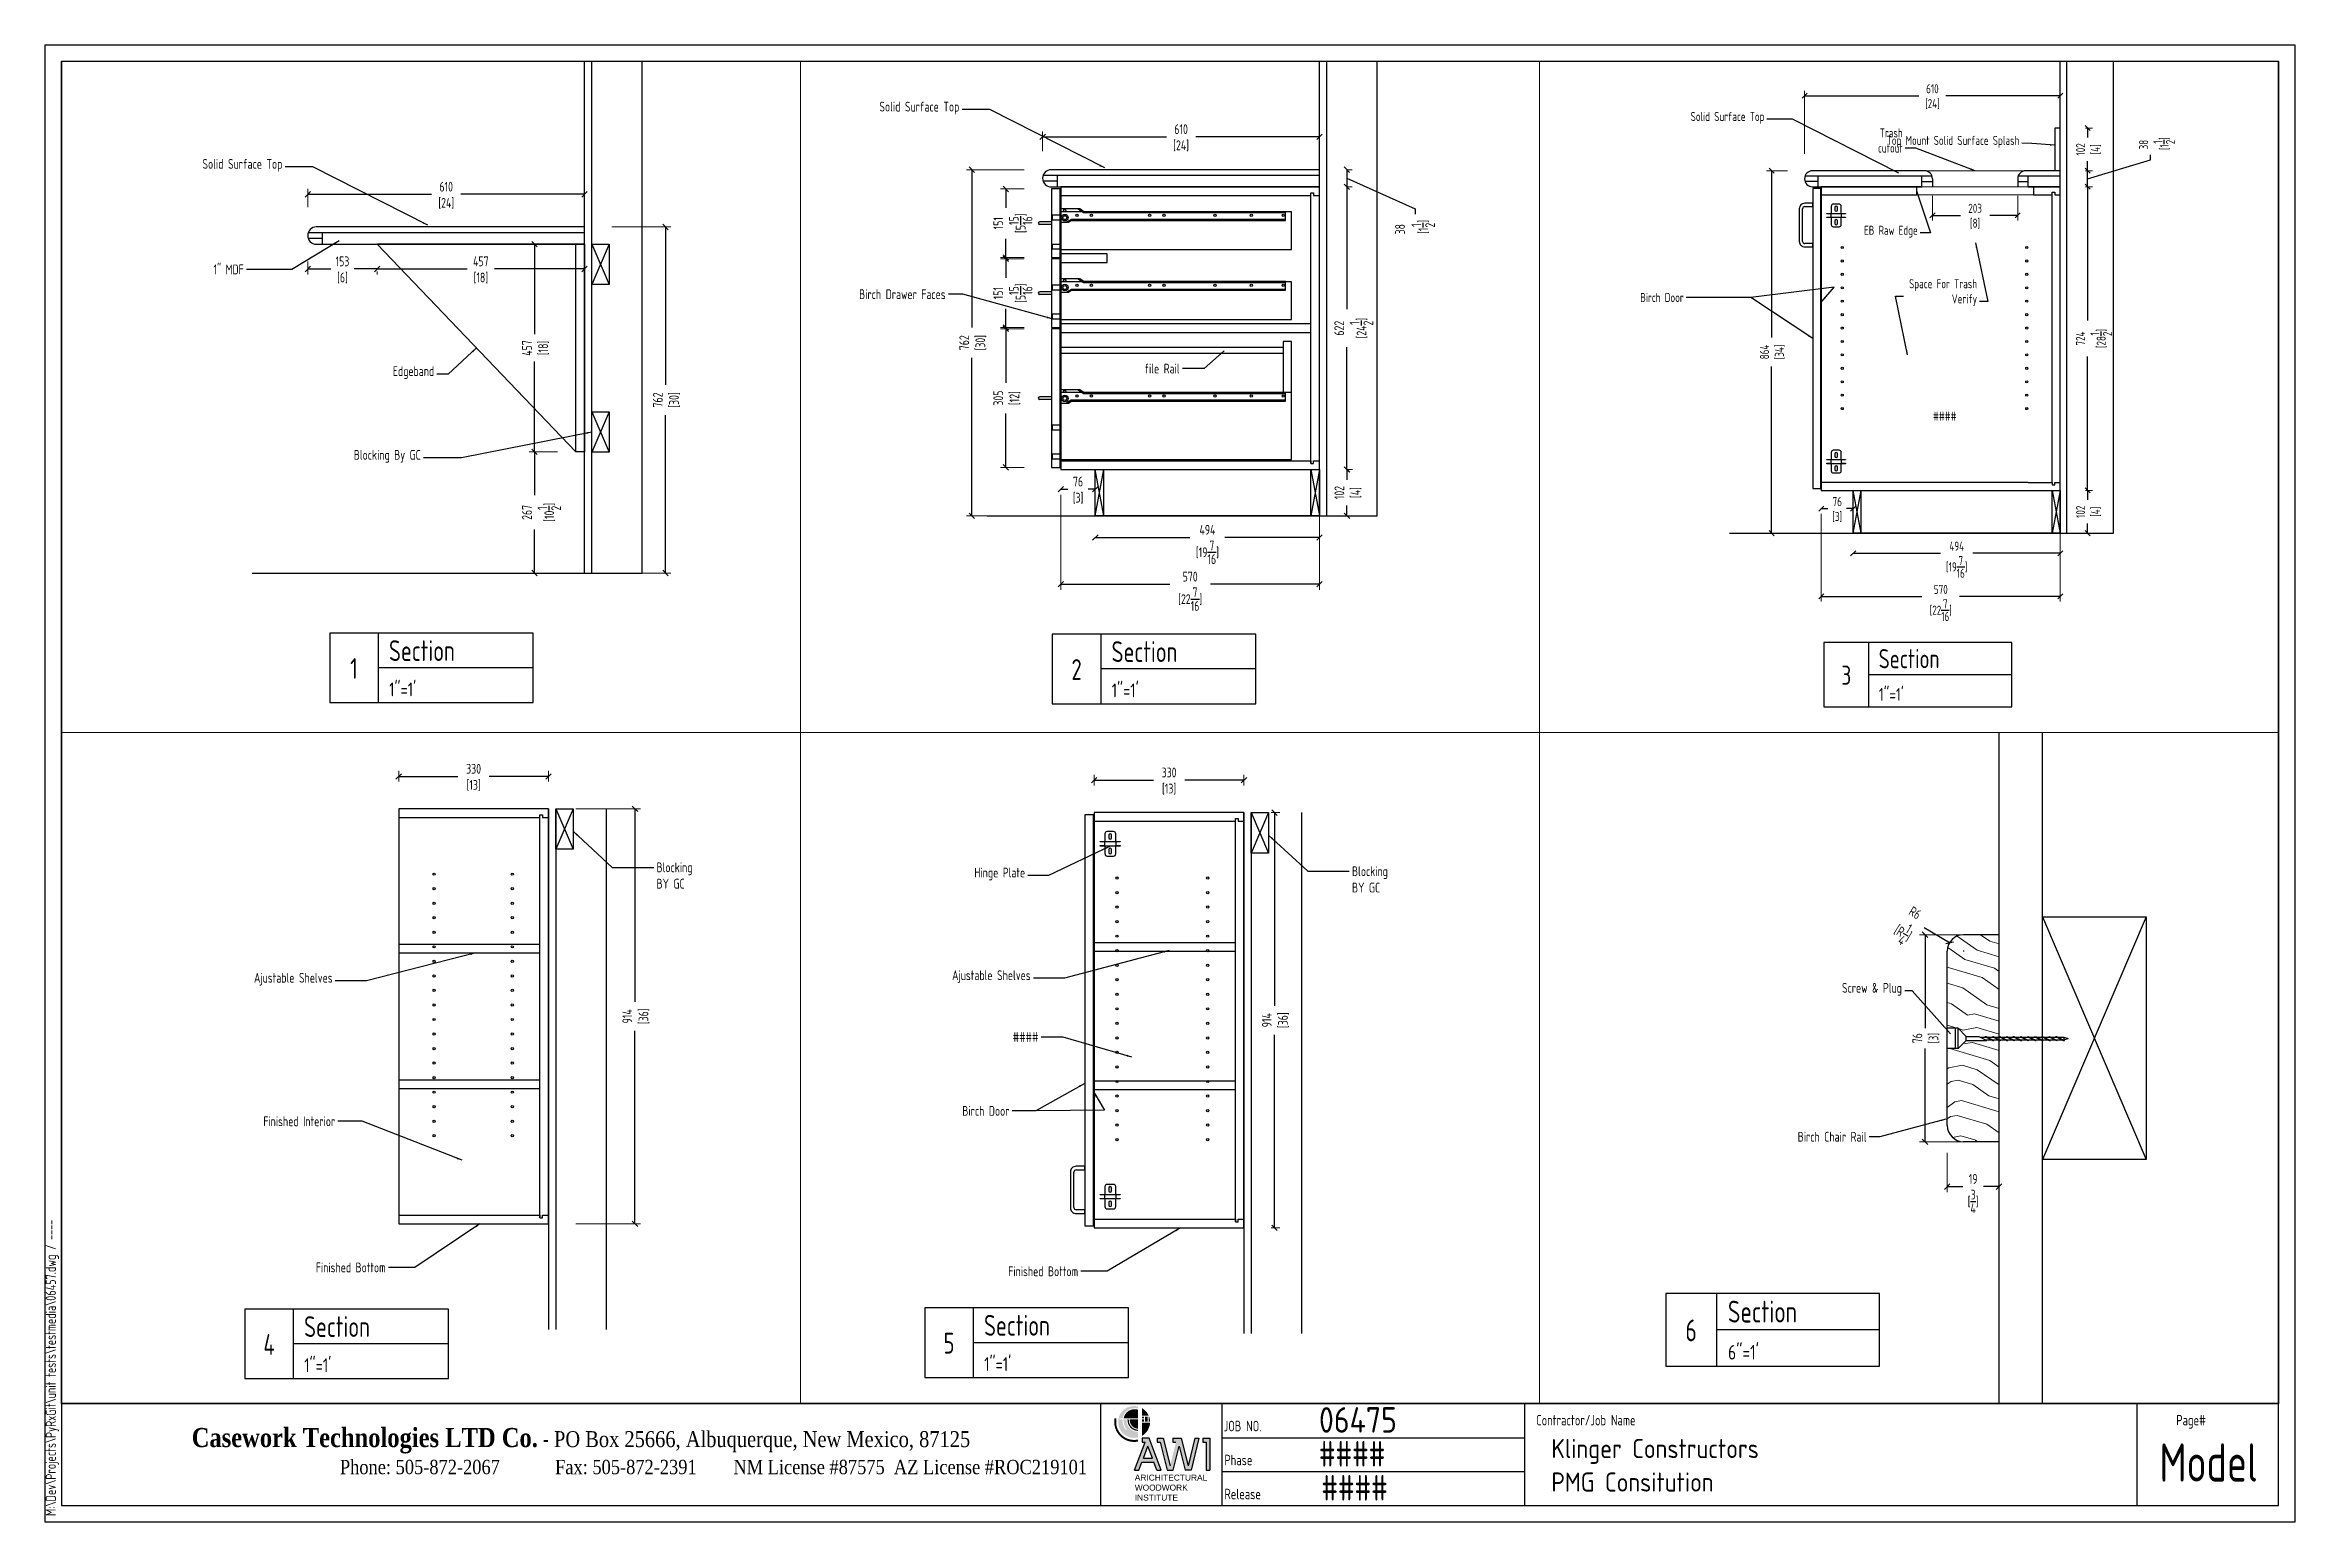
# Paper-space layout 'S1' of a CAD drawing. Header units: millimetres. Extents: x 0 to 413, y 0 to 271.
# The model-space entities are those that its viewports show. They can reach past a viewport. Long polylines and large blocks are cut down to what shows.
import ezdxf
from ezdxf.enums import TextEntityAlignment as Align

# ---------------------------------------------------------------- set-up
doc = ezdxf.new("R2010")
doc.units = ezdxf.units.MM
doc.header["$LTSCALE"] = 150
doc.linetypes.add('HIDDEN', pattern=[0.375, 0.25, -0.125])
for name, color, linetype in [('1_11_BOXBASE', 4, 'Continuous'), ('1_1_WALLS', 3, 'Continuous'), ('1_8_TEXT', 7, 'Continuous'), ('1_CRP_DIMS', 7, 'Continuous'), ('1_CRP_ELEV', 4, 'Continuous'), ('1_CRP_TEXT', 7, 'Continuous'), ('1_CRP_TOPS', 6, 'Continuous'), ('Elevations', 4, 'Continuous'), ('HIDDEN', 2, 'HIDDEN'), ('Lines', 7, 'Continuous')]:
    doc.layers.add(name, color=color, linetype=linetype)
doc.layers.add('PLOTWIN', color=211, linetype='Continuous', plot=False)
doc.styles.add('AWI', font='micross.ttf')
doc.styles.add('Ctec', font='archs.shx', dxfattribs={"width": 0.85})
doc.styles.add('FINE', font='archs.shx', dxfattribs={"width": 0.85})
doc.styles.get("Standard").update_dxf_attribs({"font": 'archquik.shx', "width": 0.85})
doc.dimstyles.new('12', dxfattribs={"dimscale": 12, "dimtxt": 1.8, "dimasz": 1, "dimexe": 1, "dimexo": 5, "dimgap": 0.5, "dimtad": 0, "dimdec": 0, "dimzin": 1, "dimdsep": 46, "dimtxsty": 'Standard', "dimblk": 'OBLIQUE', "dimcen": 0.1, "dimclrd": 1, "dimclre": 1, "dimclrt": 7, "dimadec": 0, "dimazin": 0, "dimtfac": 1, "dimtdec": 0, "dimtofl": 0, "dimtmove": 1, "dimatfit": 3, "dimfxl": 1, "dimtolj": 1, "dimtzin": 1, "dimlwe": 13, "dimarcsym": 0})
doc.dimstyles.new('2', dxfattribs={"dimscale": 2, "dimtxt": 1.8, "dimasz": 1, "dimexe": 1, "dimexo": 5, "dimgap": 0.5, "dimtad": 0, "dimdec": 0, "dimzin": 1, "dimdsep": 46, "dimtxsty": 'Standard', "dimblk": 'OBLIQUE', "dimcen": 0.1, "dimclrd": 1, "dimclre": 1, "dimclrt": 7, "dimadec": 0, "dimazin": 0, "dimtfac": 1, "dimtdec": 0, "dimtofl": 0, "dimtmove": 1, "dimatfit": 3, "dimfxl": 1, "dimtolj": 1, "dimtzin": 1, "dimlwe": 13, "dimarcsym": 0})
pattern_1 = [(10, (40.023, 7.057), (41.2069, 58.84956), [2.54, -48.26]), (10, (4.12, 5.885), (41.2069, 58.84956), [5.08, -45.72]), (10, (36.2, 14.12), (41.2069, 58.84956), [2.54, -48.26]), (10, (5.3, 13.83), (41.2069, 58.84956), [2.54, -48.26]), (10, (34.875, 21.624), (41.2069, 58.84956), [2.54, -48.26]), (10, (6.92, 19.274), (41.2069, 58.84956), [2.54, -48.26]), (10, (33.993, 26.627), (41.2069, 58.84956), [2.54, -48.26]), (10, (5.595, 26.78), (41.2069, 58.84956), [2.54, -27.94, 2.54, -17.78]), (10, (4.713, 31.78), (41.2069, 58.84956), [5.08, -25.4, 2.54, -17.78]), (10, (0.89, 38.844), (41.2069, 58.84956), [2.54, -7.62, 2.54, -20.32, 2.54, -15.24]), (10, (-2.495, 43.406), (41.2069, 58.84956), [2.54, -10.16, 5.08, -33.02]), (10, (29.58, 51.64), (41.2069, 58.84956), [2.54, -48.26]), (10, (-3.377, 48.41), (41.2069, 58.84956), [2.54, -12.7, 2.54, -33.02]), (55, (0, 0), (-8.82133, 50.02823), [7.1842, -64.65786]), (55, (42.524, 7.498), (-8.82133, 50.02823), [14.3684, -57.47364]), (55, (38.113, 32.512), (-8.82133, 50.02823), [3.59207, -68.24998]), (55, (-5.293, 30.017), (-8.82133, 50.02823), [10.7763, -61.06574]), (55, (37.23, 37.515), (-8.82133, 50.02823), [17.9605, -53.88154]), (55, (35.908, 45.02), (-8.82133, 50.02823), [10.7763, -61.06574]), (325, (25.02, 48.258), (50.02823, 8.82133), [3.59207, -68.24998]), (325, (14.567, 5.148), (50.02823, 8.82133), [7.1842, -64.65786]), (325, (13.54, 25.6), (50.02823, 8.82133), [7.1842, -64.65786]), (325, (30.313, 18.24), (50.02823, 8.82133), [7.1842, -64.65786]), (325, (24.283, 37.81), (50.02823, 8.82133), [7.1842, -64.65786]), (325, (25.902, 43.255), (50.02823, 8.82133), [10.7763, -61.06574]), (325, (18.688, 11.033), (50.02823, 8.82133), [10.7763, -61.06574]), (325, (25.75, 14.857), (50.02823, 8.82133), [10.7763, -61.06574]), (325, (15.16, 31.044), (50.02823, 8.82133), [10.7763, -61.06574]), (325, (19.72, 34.428), (50.02823, 8.82133), [10.7763, -61.06574]), (36.56505, (0.737, 10.447), (50.028234, 8.821327), [5.6796, -107.91264]), (36.56505, (38.7, 14.561), (50.028234, 8.821327), [22.71845, -90.8738]), (36.56505, (37.376, 22.066), (50.028234, 8.821327), [22.71845, -90.8738]), (36.56505, (36.494, 27.068), (50.028234, 8.821327), [22.71847, -34.036, 11.35939, -45.4784]), (36.56505, (40.174, 35.455), (50.028234, 8.821327), [5.6796, -107.91264]), (36.56505, (-7.94, 45.025), (50.028234, 8.821327), [5.6796, -107.91264]), (36.56505, (32.083, 52.082), (50.028234, 8.821327), [11.35923, -102.23303]), (343.43495, (27.516, 4.852), (50.028234, 8.821327), [11.35923, -102.23303]), (343.43495, (7.8, 14.271), (50.028234, 8.821327), [11.35923, -102.23303]), (343.43495, (9.124, 6.767), (50.028234, 8.821327), [5.6796, -107.91247]), (343.43495, (9.42, 19.715), (50.028234, 8.821327), [17.03884, -96.55342]), (343.43495, (19.425, 21.48), (50.028234, 8.821327), [11.35923, -102.23303]), (343.43495, (23.987, 24.863), (50.028234, 8.821327), [11.35923, -102.23303]), (343.43495, (8.096, 27.22), (50.028234, 8.821327), [5.6796, -107.91247]), (343.43495, (9.716, 32.663), (50.028234, 8.821327), [5.6796, -107.91247]), (343.43495, (27.963, 46.198), (50.028234, 8.821327), [5.6796, -107.91247]), (343.43495, (28.549, 28.247), (50.028234, 8.821327), [5.6796, -107.91247]), (343.43495, (3.39, 39.285), (50.028234, 8.821327), [17.03884, -96.55342]), (343.43495, (0.006, 43.847), (50.028234, 8.821327), [11.35923, -102.23303]), (343.43495, (30.168, 33.69), (50.028234, 8.821327), [5.67944, -51.11496, 5.67944, -51.11841]), (343.43495, (13.395, 41.05), (50.028234, 8.821327), [11.35923, -102.23303]), (343.43495, (15.015, 46.494), (50.028234, 8.821327), [11.35923, -102.23303]), (343.43495, (-0.876, 48.85), (50.028234, 8.821327), [11.35923, -102.23303]), (343.43495, (14.132, 51.496), (50.028234, 8.821327), [11.35923, -102.23303])]

psp = doc.layouts.new('S1')

msp = doc.modelspace()

# ---------------------------------------------------------------- texts
at = {"layer": '1_CRP_TEXT', "color": 7}
for s, insert, char_height, width, attachment_point in [('\\A1;Blocking BY GC', (3327.87619, 6199.75569), 21.6, 114.2059698, 1), ('\\A1;Hinge Plate', (4564.58976, 6168.7442), 21.6, 255.9616656, 9), ('\\A1;Blocking BY GC', (5284.46039, 6199.75569), 21.6, 114.2059698, 1), ('\\A1;Ajustable Shelves', (4576.66195, 5942.60969), 21.6, 305.9733302, 9), ('\\A1;Ajustable Shelves', (2614.30461, 5928.5567), 21.6, 305.9733302, 9), ('####', (4593.55064, 5813.10513), 21.6, 395.7924187, 9), ('\\A1;Birch Door', (4529.90448, 5650.47121), 21.6, 233.2406803, 9), ('\\A1;Finished Interior', (2619.90981, 5619.01467), 21.6, 319.3373559, 9), ('\\A1;Screw & Plug', (6432.98453, 5630.93335), 3.6, 33.0223439, 9), ('\\A1;Birch Chair Rail', (6419.97338, 5577.38399), 3.6, 31.8073398, 9), ('\\A1;Finished Bottom', (2731.47585, 5297.25637), 21.6, 574.9335684, 9), ('\\A1;Finished Bottom', (4681.37906, 5297.25637), 21.6, 574.9335684, 9), ('\\A1;Solid Surface Top', (4944.18062, 3597.23753), 21.6, 378.1753083, 9), ('\\A1;Trash cutout', (5273.9669, 3528.53735), 21.6, 90.4431923, 9), ('\\A1;Top Mount Solid Surface Splash', (5552.04508, 3540.22661), 21.6, 304.9840571, 9), ('\\A1;Solid Surface Top', (998.25817, 3504.55081), 21.6, 378.1753083, 9), ('\\A1;Solid Surface Top', (3033.4656, 3504.55081), 21.6, 378.1753083, 9), ('\\A1;EB Raw Edge', (5309.75006, 3325.94994), 21.6, 151.9941775, 9), ('\\A1;1" MDF', (913.0311, 3278.77554), 21.6, 259.2847394, 9), ('\\A1;Space For Trash Verify', (5451.32722, 3162.46356), 21.6, 209.6452174, 9), ('\\A1;Birch Door', (4751.71777, 3172.22195), 21.6, 113.1259284, 9), ('\\A1;Birch Drawer Faces', (3003.22543, 3097.98933), 21.6, 259.9462945, 9), ('\\A1;Edgeband', (1332.50295, 3048.28409), 21.6, 222.2390115, 9), ('\\A1;file Rail', (3518.72683, 2934.32056), 21.6, 178.1068927, 9), ('####', (5374.17038, 2889.19719), 21.6, 209.6452174, 8), ('\\A1;Blocking By GC', (1302.9502, 2863.9103), 21.6, 386.4192507, 9)]:
    msp.add_mtext(s, dxfattribs=dict(at, insert=insert, char_height=char_height, width=width, attachment_point=attachment_point))

# ---------------------------------------------------------------- blocks, each defined once
blk = doc.blocks.new('awi')
h = blk.add_hatch(color=256)
h.paths.add_polyline_path([(3.931, 4.105), (3.966, 4.105), (3.99, 4.17), (4.089, 4.17), (4.113, 4.105), (4.148, 4.105), (4.05, 4.366), (3.992, 4.366), (3.992, 4.333), (4.017, 4.333)])
h.paths.add_polyline_path([(4.039, 4.301), (4.076, 4.203), (4.003, 4.203)], flags=16)
for points in [[(4.165, 4.366), (4.115, 4.366), (4.115, 4.333), (4.14, 4.333), (4.197, 4.105), (4.246, 4.105), (4.295, 4.301), (4.344, 4.105), (4.393, 4.105), (4.458, 4.366), (4.425, 4.366), (4.369, 4.141), (4.313, 4.366), (4.245, 4.366), (4.245, 4.333), (4.269, 4.333), (4.222, 4.141)], [(4.491, 4.366), (4.491, 4.333), (4.516, 4.333), (4.516, 4.105), (4.548, 4.105), (4.548, 4.366)]]:
    blk.add_hatch(color=256).paths.add_polyline_path(points)
at = {"layer": 'HIDDEN'}
for points in [[(3.959, 4.418, -0.426996), (3.864, 4.52), (3.839, 4.52, 0.181903), (3.866, 4.438), (3.86, 4.433, -0.18298), (3.831, 4.52), (3.808, 4.52), (3.808, 4.528), (3.832, 4.528, -0.448286), (3.959, 4.609), (3.959, 4.626, 1.290994), (3.959, 4.373)], [(3.992, 4.612), (3.992, 4.552), (4.046, 4.552, 0.158662)], [(3.959, 4.356, -0.543101), (3.782, 4.528), (3.766, 4.528, 0.529429), (3.959, 4.339)], [(3.959, 4.6, 0.451495), (3.84, 4.528), (3.959, 4.528)], [(3.883, 4.52), (3.872, 4.52, 0.428182), (3.959, 4.426), (3.959, 4.436, -0.430066)], [(3.959, 4.52), (3.891, 4.52, 0.431933), (3.959, 4.444)], [(4.008, 4.544), (3.992, 4.544), (3.992, 4.528), (4.008, 4.528)], [(4.008, 4.52), (3.992, 4.52), (3.992, 4.503), (4.008, 4.503)], [(4.057, 4.495), (3.992, 4.495), (3.992, 4.386, 0.259457)], [(4.038, 4.544), (4.017, 4.544), (4.017, 4.503), (4.038, 4.503)], [(4.05, 4.544), (4.047, 4.544), (4.047, 4.503), (4.057, 4.503, 0.080075)]]:
    blk.add_hatch(color=104, dxfattribs=at).paths.add_polyline_path(points)
for p, q in [((3.931, 4.105), (4.017, 4.333)), ((3.992, 4.366), (3.992, 4.333)), ((4.05, 4.366), (3.992, 4.366)), ((3.992, 4.333), (4.017, 4.333)), ((4.003, 4.203), (4.039, 4.301)), ((4.029, 4.366), (4.029, 4.366)), ((4.076, 4.203), (4.039, 4.301)), ((4.148, 4.105), (4.05, 4.366)), ((4.115, 4.366), (4.115, 4.333)), ((4.115, 4.366), (4.165, 4.366)), ((4.115, 4.333), (4.14, 4.333)), ((4.14, 4.333), (4.197, 4.105)), ((4.165, 4.366), (4.222, 4.141)), ((4.245, 4.366), (4.245, 4.333)), ((4.245, 4.366), (4.313, 4.366)), ((4.245, 4.333), (4.269, 4.333)), ((4.246, 4.105), (4.295, 4.301)), ((4.295, 4.301), (4.344, 4.105)), ((4.313, 4.366), (4.369, 4.141)), ((4.425, 4.366), (4.369, 4.141)), ((4.458, 4.366), (4.393, 4.105)), ((4.425, 4.366), (4.458, 4.366)), ((4.491, 4.366), (4.491, 4.333)), ((4.491, 4.366), (4.548, 4.366)), ((4.491, 4.333), (4.516, 4.333)), ((4.516, 4.333), (4.516, 4.105)), ((4.548, 4.366), (4.548, 4.105)), ((3.931, 4.105), (3.966, 4.105)), ((3.966, 4.105), (3.99, 4.17)), ((3.99, 4.17), (4.089, 4.17)), ((4.003, 4.203), (4.076, 4.203)), ((4.113, 4.105), (4.089, 4.17)), ((4.113, 4.105), (4.148, 4.105)), ((4.197, 4.105), (4.246, 4.105)), ((4.393, 4.105), (4.344, 4.105)), ((4.516, 4.105), (4.548, 4.105))]:
    blk.add_line(p, q)
at = {"insert": (3.932, 4.068), "char_height": 0.04906, "width": 0.64931, "attachment_point": 1, "style": 'AWI'}
blk.add_mtext('ARICHITECTURAL\\PWOODWORK\\PINSTITUTE', dxfattribs=at)
blk = doc.blocks.new('Brdrtemplate')
blk.add_line((410, 21.71), (3, 21.71))
blk.add_lwpolyline([(3, 3), (410, 3), (410, 268), (3, 268)], close=True)
at = {"layer": '1_8_TEXT'}
for p, q in [((193.83, 3), (193.83, 21.71)), ((216.05, 3), (216.05, 21.71)), ((271.64, 3), (271.64, 21.71)), ((384.01, 3), (384.01, 21.71)), ((216.05, 15.47), (271.64, 15.47)), ((216.05, 9.24), (271.64, 9.24))]:
    blk.add_line(p, q, dxfattribs=at)
at = {"layer": '1_8_TEXT', "lineweight": 13}
blk.add_line((276.51, 5.57), (276.51, 5.57), dxfattribs=at)
at = {"layer": '1_8_TEXT'}
for p in [(216.05, 15.47), (216.05, 9.24)]:
    blk.add_point(p, dxfattribs=at)
at = {"layer": 'PLOTWIN'}
blk.add_lwpolyline([(0, 0), (413, 0), (413, 271), (0, 271)], close=True, dxfattribs=at)
at = {"layer": '1_8_TEXT', "lineweight": 13, "xscale": 22.39221752265871, "yscale": 22.39221752265871, "zscale": 22.39221752265871}
blk.add_blockref('awi', (111.99, -82.4), dxfattribs=at)
at = {"layer": '1_8_TEXT', "style": 'Ctec', "width": 0.85}
for s, height, p in [('JOB NO.', 1.93, (216.35, 16.64)), ('Contractor/Job Name', 1.9303, (273.72, 17.72)), ('Page#', 1.93, (391.21, 17.72)), ('Phase', 1.93, (216.48, 10.41)), ('Release', 1.93, (216.5, 4.17))]:
    blk.add_text(s, height=height, dxfattribs=at).set_placement(p)
at = {"layer": '1_8_TEXT', "insert": (0.13, 1.09), "char_height": 1.8707, "width": 218.1848, "attachment_point": 1, "rotation": 90}
blk.add_mtext('M:\\\\Dev\\\\Projects\\\\PyRxGit\\\\unit tests\\\\testmedia\\\\06457.dwg / ----', dxfattribs=at)
at = {"layer": '1_8_TEXT', "insert": (26.93, 17.25), "char_height": 3.50755, "width": 230.1894, "attachment_point": 1, "style": 'Ctec'}
blk.add_mtext('{\\fTimes New Roman|b1|i0|c0|p18;Casework Technologies LTD Co.\\Ftxt|c0;\\H0.8333x; - \\fTimes New Roman|b0|i0|c0|p18;PO Box 25666, Albuquerque, New Mexico, 87125\\P\\H0.8x;                                  \\H1.125x;  Phone: 505-872-2067            Fax: 505-872-2391        NM License #87575  AZ License #ROC219101}', dxfattribs=at)
at = {"layer": '1_8_TEXT', "flags": 8}
for tag, p, height in [('JOBNUM', (233.84, 16.39), 4.68), ('CONTRACTOR', (276.51, 11.72), 3.51), ('JOBNAME', (276.51, 5.57), 3.51)]:
    blk.add_attdef(tag, p, '', height=height, dxfattribs=at)
at = {"layer": '1_8_TEXT', "style": 'Ctec', "width": 0.85, "flags": 8}
for tag, p in [('PHASE', (233.84, 10.16)), ('RELEASE', (234.29, 3.92))]:
    blk.add_attdef(tag, p, '', height=4.68, dxfattribs=at)
blk.add_attdef('PAGE', text='', height=7.02, dxfattribs=at).set_placement((397.16, 10.92), align=Align.MIDDLE_CENTER)
blk = doc.blocks.new('6036-510')
blk.add_lwpolyline([(496.508, 100.91), (51.9598, 100.91), (43.4143, 106.922), (2, 106.922, 0.414214), (0, 104.922), (0, 79.6619, 0.414214), (2, 77.6619), (18.2246, 77.6619), (25.1029, 81.8796), (496.508, 81.8796)], format="xyb", close=True)
blk.add_lwpolyline([(510, 100.5), (0, 100.5), (0, 17.5), (510, 17.5)], close=True)
for points in [[(39.9382, 106.922), (51.3268, 98.9103), (496.508, 98.9103)], [(0, 93), (-17.241, 93), (-17.241, 83), (0, 83)], [(496.508, 83.8796), (24.5386, 83.8796), (14.3986, 77.6619)], [(0, 29), (-17.241, 29), (-17.241, 19), (0, 19)]]:
    blk.add_lwpolyline(points)
for centre in [(9.9371, 103.756), (37, 93), (69, 93), (197, 93), (229, 93), (341, 93), (421, 93), (491.288, 93)]:
    blk.add_circle(centre, 2.5)
at = {"color": 0}
for radius in [7.285, 4.285]:
    blk.add_circle((10.3807, 87.846), radius, dxfattribs=at)
blk = doc.blocks.new('6236-510')
blk.add_lwpolyline([(496.508, 164.91), (51.9598, 164.91), (43.4143, 170.922), (2, 170.922, 0.414214), (0, 168.922), (0, 143.662, 0.414214), (2, 141.662), (18.2246, 141.662), (25.1029, 145.88), (496.508, 145.88)], format="xyb", close=True)
for points in [[(39.9382, 170.922), (51.3268, 162.91), (496.508, 162.91)], [(496.508, 147.88), (24.5386, 147.88), (14.3986, 141.662)], [(0, 93), (-17.241, 93), (-17.241, 83), (0, 83)], [(0, 29), (-17.241, 29), (-17.241, 19), (0, 19)]]:
    blk.add_lwpolyline(points)
blk.add_lwpolyline([(510, 164.5), (0, 164.5), (0, 17.5), (510, 17.5)], close=True)
for centre in [(9.9371, 167.756), (37, 157), (69, 157), (197, 157), (229, 157), (341, 157), (421, 157), (491.288, 157)]:
    blk.add_circle(centre, 2.5)
at = {"color": 0}
for radius in [7.285, 4.285]:
    blk.add_circle((10.3807, 151.846), radius, dxfattribs=at)
blk = doc.blocks.new('2x4')
at = {"layer": 'Elevations'}
for p, q in [((0, 0), (38, -89)), ((38, 0), (0, -89))]:
    blk.add_line(p, q, dxfattribs=at)
blk.add_lwpolyline([(0, 0), (38, 0), (38, -89), (0, -89)], close=True, dxfattribs=at)
blk = doc.blocks.new('_OBLIQUE')
at = {"color": 0, "linetype": 'ByBlock'}
blk.add_line((-0.5, -0.5), (0.5, 0.5), dxfattribs=at)
blk = doc.blocks.new('*D304')
at = {"layer": '1_CRP_DIMS', "color": 1, "linetype": 'ByBlock', "lineweight": -2, "transparency": 16777216}
for p, q in [((1206.86, 3290.52), (1405.3, 3290.52)), ((1663.86, 3290.52), (1465.41, 3290.52))]:
    blk.add_line(p, q, dxfattribs=at)
at = {"layer": '1_CRP_DIMS', "color": 1, "linetype": 'Continuous', "lineweight": 13, "transparency": 16777216}
for p, q in [((1206.86, 3285.08), (1206.86, 3278.52)), ((1663.86, 3285.08), (1663.86, 3278.52))]:
    blk.add_line(p, q, dxfattribs=at)
at = {"layer": 'Defpoints', "color": 0, "transparency": 16777216}
for p in [(1206.86, 3345.08), (1663.86, 3345.08), (1663.86, 3290.52)]:
    blk.add_point(p, dxfattribs=at)
at = {"layer": '1_CRP_DIMS', "color": 1, "lineweight": -2, "transparency": 16777216, "xscale": 12, "yscale": 12, "zscale": 12, "rotation": 180}
blk.add_blockref('_OBLIQUE', (1206.86, 3290.52), dxfattribs=at)
at = {"layer": '1_CRP_DIMS', "color": 1, "lineweight": -2, "transparency": 16777216, "xscale": 12, "yscale": 12, "zscale": 12}
blk.add_blockref('_OBLIQUE', (1663.86, 3290.52), dxfattribs=at)
at = {"layer": '1_CRP_DIMS', "color": 7, "transparency": 16777216, "char_height": 21.6, "attachment_point": 5}
for s, insert in [('\\A1;457', (1435.36, 3307.32)), ('\\A1;[18]', (1435.36, 3270.74))]:
    blk.add_mtext(s, dxfattribs=dict(at, insert=insert))
blk = doc.blocks.new('*D305')
at = {"layer": '1_CRP_DIMS', "color": 1, "linetype": 'Continuous', "lineweight": 13, "transparency": 16777216}
for p, q in [((1054.08, 3306.98), (1054.08, 3278.52)), ((1206.86, 3285.08), (1206.86, 3278.52))]:
    blk.add_line(p, q, dxfattribs=at)
at = {"layer": '1_CRP_DIMS', "color": 1, "linetype": 'ByBlock', "lineweight": -2, "transparency": 16777216}
for p, q in [((1054.08, 3290.52), (1104.84, 3290.52)), ((1206.86, 3290.52), (1156.09, 3290.52))]:
    blk.add_line(p, q, dxfattribs=at)
at = {"layer": 'Defpoints', "color": 0, "transparency": 16777216}
for p in [(1054.08, 3366.98), (1206.86, 3345.08), (1206.86, 3290.52)]:
    blk.add_point(p, dxfattribs=at)
at = {"layer": '1_CRP_DIMS', "color": 1, "lineweight": -2, "transparency": 16777216, "xscale": 12, "yscale": 12, "zscale": 12, "rotation": 180}
blk.add_blockref('_OBLIQUE', (1054.08, 3290.52), dxfattribs=at)
at = {"layer": '1_CRP_DIMS', "color": 1, "lineweight": -2, "transparency": 16777216, "xscale": 12, "yscale": 12, "zscale": 12}
blk.add_blockref('_OBLIQUE', (1206.86, 3290.52), dxfattribs=at)
at = {"layer": '1_CRP_DIMS', "color": 7, "transparency": 16777216, "char_height": 21.6, "attachment_point": 5}
for s, insert in [('\\A1;153', (1130.47, 3307.32)), ('\\A1;[6]', (1130.47, 3270.74))]:
    blk.add_mtext(s, dxfattribs=dict(at, insert=insert))
blk = doc.blocks.new('*D306')
at = {"layer": '1_CRP_DIMS', "color": 1, "linetype": 'Continuous', "lineweight": 13, "transparency": 16777216}
for p, q in [((1603.86, 3345.08), (1541.7, 3345.08)), ((1603.86, 2888.08), (1541.7, 2888.08))]:
    blk.add_line(p, q, dxfattribs=at)
at = {"layer": '1_CRP_DIMS', "color": 1, "linetype": 'ByBlock', "lineweight": -2, "transparency": 16777216}
for p, q in [((1553.7, 3345.08), (1553.7, 3146.64)), ((1553.7, 2888.08), (1553.7, 3086.52))]:
    blk.add_line(p, q, dxfattribs=at)
at = {"layer": 'Defpoints', "color": 0, "transparency": 16777216}
for p in [(1553.7, 3345.08), (1663.86, 3345.08), (1663.86, 2888.08)]:
    blk.add_point(p, dxfattribs=at)
at = {"layer": '1_CRP_DIMS', "color": 1, "lineweight": -2, "transparency": 16777216, "xscale": 12, "yscale": 12, "zscale": 12}
for p, rotation in [((1553.7, 3345.08), 90), ((1553.7, 2888.08), 270)]:
    blk.add_blockref('_OBLIQUE', p, dxfattribs=dict(at, rotation=rotation))
at = {"layer": '1_CRP_DIMS', "color": 7, "transparency": 16777216, "char_height": 21.6, "attachment_point": 5, "rotation": 90}
for s, insert in [('\\A1;457', (1536.9, 3116.58)), ('\\A1;[18]', (1573.48, 3116.58))]:
    blk.add_mtext(s, dxfattribs=dict(at, insert=insert))
blk = doc.blocks.new('*D307')
at = {"layer": '1_CRP_DIMS', "color": 1, "linetype": 'Continuous', "lineweight": 13, "transparency": 16777216}
for p, q in [((1054.08, 3426.98), (1054.08, 3466.93)), ((1663.86, 3426.98), (1663.86, 3466.93))]:
    blk.add_line(p, q, dxfattribs=at)
at = {"layer": '1_CRP_DIMS', "color": 1, "linetype": 'ByBlock', "lineweight": -2, "transparency": 16777216}
for p, q in [((1054.08, 3454.93), (1326.69, 3454.93)), ((1663.86, 3454.93), (1391.24, 3454.93))]:
    blk.add_line(p, q, dxfattribs=at)
at = {"layer": 'Defpoints', "color": 0, "transparency": 16777216}
for p in [(1663.86, 3454.93), (1054.08, 3366.98), (1663.86, 3366.98)]:
    blk.add_point(p, dxfattribs=at)
at = {"layer": '1_CRP_DIMS', "color": 1, "lineweight": -2, "transparency": 16777216, "xscale": 12, "yscale": 12, "zscale": 12, "rotation": 180}
blk.add_blockref('_OBLIQUE', (1054.08, 3454.93), dxfattribs=at)
at = {"layer": '1_CRP_DIMS', "color": 1, "lineweight": -2, "transparency": 16777216, "xscale": 12, "yscale": 12, "zscale": 12}
blk.add_blockref('_OBLIQUE', (1663.86, 3454.93), dxfattribs=at)
at = {"layer": '1_CRP_DIMS', "color": 7, "transparency": 16777216, "char_height": 21.6, "attachment_point": 5}
for s, insert in [('\\A1;610', (1358.97, 3471.73)), ('\\A1;[24]', (1358.97, 3435.15))]:
    blk.add_mtext(s, dxfattribs=dict(at, insert=insert))
blk = doc.blocks.new('*D308')
at = {"layer": '1_CRP_DIMS', "color": 1, "linetype": 'Continuous', "lineweight": 13, "transparency": 16777216}
for p, q in [((1723.86, 3383.08), (1854.02, 3383.08)), ((1723.86, 2621.08), (1854.02, 2621.08))]:
    blk.add_line(p, q, dxfattribs=at)
at = {"layer": '1_CRP_DIMS', "color": 1, "linetype": 'ByBlock', "lineweight": -2, "transparency": 16777216}
for p, q in [((1842.02, 3383.08), (1842.02, 3035.62)), ((1842.02, 2621.08), (1842.02, 2968.54))]:
    blk.add_line(p, q, dxfattribs=at)
at = {"layer": 'Defpoints', "color": 0, "transparency": 16777216}
for p in [(1663.86, 3383.08), (1663.86, 2621.08), (1842.02, 2621.08)]:
    blk.add_point(p, dxfattribs=at)
at = {"layer": '1_CRP_DIMS', "color": 1, "lineweight": -2, "transparency": 16777216, "xscale": 12, "yscale": 12, "zscale": 12}
for p, rotation in [((1842.02, 3383.08), 90), ((1842.02, 2621.08), 270)]:
    blk.add_blockref('_OBLIQUE', p, dxfattribs=dict(at, rotation=rotation))
at = {"layer": '1_CRP_DIMS', "color": 7, "transparency": 16777216, "char_height": 21.6, "attachment_point": 5, "rotation": 90}
for s, insert in [('\\A1;762', (1825.22, 3002.08)), ('\\A1;[30]', (1861.8, 3002.08))]:
    blk.add_mtext(s, dxfattribs=dict(at, insert=insert))
blk = doc.blocks.new('*D309')
at = {"layer": '1_CRP_DIMS', "color": 1, "linetype": 'Continuous', "lineweight": 13, "transparency": 16777216}
for p, q in [((1603.86, 2888.08), (1541.7, 2888.08)), ((1603.86, 2621.08), (1541.7, 2621.08))]:
    blk.add_line(p, q, dxfattribs=at)
at = {"layer": '1_CRP_DIMS', "color": 1, "linetype": 'ByBlock', "lineweight": -2, "transparency": 16777216}
for p, q in [((1553.7, 2888.08), (1553.7, 2792.55)), ((1553.7, 2621.08), (1553.7, 2716.61))]:
    blk.add_line(p, q, dxfattribs=at)
at = {"layer": 'Defpoints', "color": 0, "transparency": 16777216}
for p in [(1663.86, 2888.08), (1553.7, 2621.08), (1663.86, 2621.08)]:
    blk.add_point(p, dxfattribs=at)
at = {"layer": '1_CRP_DIMS', "color": 1, "lineweight": -2, "transparency": 16777216, "xscale": 12, "yscale": 12, "zscale": 12}
for p, rotation in [((1553.7, 2888.08), 90), ((1553.7, 2621.08), 270)]:
    blk.add_blockref('_OBLIQUE', p, dxfattribs=dict(at, rotation=rotation))
at = {"layer": '1_CRP_DIMS', "color": 7, "transparency": 16777216, "char_height": 21.6, "attachment_point": 5, "rotation": 90}
for s, insert in [('\\A1;267', (1536.9, 2754.58)), ('\\A1;[10{\\H1.000000x;\\S1/2;}]', (1586.02, 2754.58))]:
    blk.add_mtext(s, dxfattribs=dict(at, insert=insert))
blk = doc.blocks.new('*D310')
at = {"layer": '1_CRP_DIMS', "color": 1, "linetype": 'Continuous', "lineweight": 13, "transparency": 16777216}
for p, q in [((3886.9, 2723.08), (3899.31, 2723.08)), ((3886.9, 2621.08), (3899.31, 2621.08))]:
    blk.add_line(p, q, dxfattribs=at)
at = {"layer": '1_CRP_DIMS', "color": 1, "linetype": 'ByBlock', "lineweight": -2, "transparency": 16777216}
for p, q in [((3887.31, 2723.08), (3887.31, 2700.24)), ((3887.31, 2621.08), (3887.31, 2643.92))]:
    blk.add_line(p, q, dxfattribs=at)
at = {"layer": 'Defpoints', "color": 0, "transparency": 16777216}
for p in [(3826.9, 2723.08), (3887.31, 2723.08), (3826.9, 2621.08)]:
    blk.add_point(p, dxfattribs=at)
at = {"layer": '1_CRP_DIMS', "color": 1, "lineweight": -2, "transparency": 16777216, "xscale": 12, "yscale": 12, "zscale": 12}
for p, rotation in [((3887.31, 2723.08), 90), ((3887.31, 2621.08), 270)]:
    blk.add_blockref('_OBLIQUE', p, dxfattribs=dict(at, rotation=rotation))
at = {"layer": '1_CRP_DIMS', "color": 7, "transparency": 16777216, "char_height": 21.6, "attachment_point": 5, "rotation": 90}
for s, insert in [('\\A1;102', (3870.51, 2672.08)), ('\\A1;[4]', (3907.09, 2672.08))]:
    blk.add_mtext(s, dxfattribs=dict(at, insert=insert))
blk = doc.blocks.new('*D311')
at = {"layer": '1_CRP_DIMS', "color": 1, "linetype": 'Continuous', "lineweight": 13, "transparency": 16777216}
for p, q in [((3886.9, 3345.08), (3898.9, 3345.08)), ((3886.9, 2723.08), (3898.9, 2723.08))]:
    blk.add_line(p, q, dxfattribs=at)
at = {"layer": '1_CRP_DIMS', "color": 1, "linetype": 'ByBlock', "lineweight": -2, "transparency": 16777216}
for p, q in [((3886.9, 3345.08), (3886.9, 3075.85)), ((3886.9, 2723.08), (3886.9, 2992.31))]:
    blk.add_line(p, q, dxfattribs=at)
at = {"layer": 'Defpoints', "color": 0, "transparency": 16777216}
for p in [(3826.9, 3345.08), (3886.9, 3345.08), (3826.9, 2723.08)]:
    blk.add_point(p, dxfattribs=at)
at = {"layer": '1_CRP_DIMS', "color": 1, "lineweight": -2, "transparency": 16777216, "xscale": 12, "yscale": 12, "zscale": 12}
for p, rotation in [((3886.9, 3345.08), 90), ((3886.9, 2723.08), 270)]:
    blk.add_blockref('_OBLIQUE', p, dxfattribs=dict(at, rotation=rotation))
at = {"layer": '1_CRP_DIMS', "color": 7, "transparency": 16777216, "char_height": 21.6, "attachment_point": 5, "rotation": 90}
for s, insert in [('\\A1;622', (3870.1, 3034.08)), ('\\A1;[24{\\H1.000000x;\\S1/2;}]', (3919.22, 3034.08))]:
    blk.add_mtext(s, dxfattribs=dict(at, insert=insert))
blk = doc.blocks.new('*D312')
at = {"layer": '1_CRP_DIMS', "color": 1, "linetype": 'Continuous', "lineweight": 13, "transparency": 16777216}
for p, q in [((3886.9, 3383.08), (3898.9, 3383.08)), ((3886.9, 3345.08), (3898.9, 3345.08))]:
    blk.add_line(p, q, dxfattribs=at)
at = {"layer": '1_CRP_DIMS', "color": 1, "linetype": 'ByBlock', "lineweight": -2, "transparency": 16777216}
for p, q in [((3886.9, 3383.08), (3886.9, 3345.08)), ((3886.9, 3364.08), (4037.25, 3296.91)), ((4037.25, 3296.91), (4037.25, 3284.91))]:
    blk.add_line(p, q, dxfattribs=at)
at = {"layer": 'Defpoints', "color": 0, "transparency": 16777216}
for p in [(3826.9, 3383.08), (3826.9, 3345.08), (3886.9, 3345.08)]:
    blk.add_point(p, dxfattribs=at)
at = {"layer": '1_CRP_DIMS', "color": 1, "lineweight": -2, "transparency": 16777216, "xscale": 12, "yscale": 12, "zscale": 12}
for p, rotation in [((3886.9, 3383.08), 90), ((3886.9, 3345.08), 270)]:
    blk.add_blockref('_OBLIQUE', p, dxfattribs=dict(at, rotation=rotation))
at = {"layer": '1_CRP_DIMS', "color": 7, "transparency": 16777216, "insert": (4037.25, 3252.01), "char_height": 21.6, "attachment_point": 5, "rotation": 90}
blk.add_mtext('\\A1;38\\P [1{\\H1.000000x;\\S1/2;}]', dxfattribs=at)
blk = doc.blocks.new('*D313')
at = {"layer": '1_CRP_DIMS', "color": 1, "linetype": 'Continuous', "lineweight": 13, "transparency": 16777216}
for p, q in [((3216.9, 3424.08), (3216.9, 3467.44)), ((3826.9, 3430.38), (3826.9, 3467.44))]:
    blk.add_line(p, q, dxfattribs=at)
at = {"layer": '1_CRP_DIMS', "color": 1, "linetype": 'ByBlock', "lineweight": -2, "transparency": 16777216}
for p, q in [((3216.9, 3455.44), (3489.63, 3455.44)), ((3826.9, 3455.44), (3554.18, 3455.44))]:
    blk.add_line(p, q, dxfattribs=at)
at = {"layer": 'Defpoints', "color": 0, "transparency": 16777216}
for p in [(3826.9, 3455.44), (3826.9, 3370.38), (3216.9, 3364.08)]:
    blk.add_point(p, dxfattribs=at)
at = {"layer": '1_CRP_DIMS', "color": 1, "lineweight": -2, "transparency": 16777216, "xscale": 12, "yscale": 12, "zscale": 12, "rotation": 180}
blk.add_blockref('_OBLIQUE', (3216.9, 3455.44), dxfattribs=at)
at = {"layer": '1_CRP_DIMS', "color": 1, "lineweight": -2, "transparency": 16777216, "xscale": 12, "yscale": 12, "zscale": 12}
blk.add_blockref('_OBLIQUE', (3826.9, 3455.44), dxfattribs=at)
at = {"layer": '1_CRP_DIMS', "color": 7, "transparency": 16777216, "char_height": 21.6, "attachment_point": 5}
for s, insert in [('\\A1;610', (3521.9, 3472.24)), ('\\A1;[24]', (3521.9, 3435.66))]:
    blk.add_mtext(s, dxfattribs=dict(at, insert=insert))
blk = doc.blocks.new('*D314')
at = {"layer": '1_CRP_DIMS', "color": 1, "linetype": 'Continuous', "lineweight": 13, "transparency": 16777216}
for p, q in [((3176.4, 3340.58), (3123.93, 3340.58)), ((3176.4, 3189.58), (3123.93, 3189.58))]:
    blk.add_line(p, q, dxfattribs=at)
at = {"layer": '1_CRP_DIMS', "color": 1, "linetype": 'ByBlock', "lineweight": -2, "transparency": 16777216}
for p, q in [((3135.93, 3340.58), (3135.93, 3299.25)), ((3135.93, 3189.58), (3135.93, 3230.91))]:
    blk.add_line(p, q, dxfattribs=at)
at = {"layer": 'Defpoints', "color": 0, "transparency": 16777216}
for p in [(3236.4, 3340.58), (3135.93, 3189.58), (3236.4, 3189.58)]:
    blk.add_point(p, dxfattribs=at)
at = {"layer": '1_CRP_DIMS', "color": 1, "lineweight": -2, "transparency": 16777216, "xscale": 12, "yscale": 12, "zscale": 12}
for p, rotation in [((3135.93, 3340.58), 90), ((3135.93, 3189.58), 270)]:
    blk.add_blockref('_OBLIQUE', p, dxfattribs=dict(at, rotation=rotation))
at = {"layer": '1_CRP_DIMS', "color": 7, "transparency": 16777216, "char_height": 21.6, "attachment_point": 5, "rotation": 90}
for s, insert in [('\\A1;[5{\\H1.000000x;\\S15/16;}]', (3168.62, 3265.08)), ('\\A1;151', (3119.13, 3265.08))]:
    blk.add_mtext(s, dxfattribs=dict(at, insert=insert))
blk = doc.blocks.new('*D315')
at = {"layer": '1_CRP_DIMS', "color": 1, "linetype": 'Continuous', "lineweight": 13, "transparency": 16777216}
for p, q in [((3176.4, 3186.58), (3123.93, 3186.58)), ((3176.4, 3035.58), (3123.93, 3035.58))]:
    blk.add_line(p, q, dxfattribs=at)
at = {"layer": '1_CRP_DIMS', "color": 1, "linetype": 'ByBlock', "lineweight": -2, "transparency": 16777216}
for p, q in [((3135.93, 3186.58), (3135.93, 3145.25)), ((3135.93, 3035.58), (3135.93, 3076.91))]:
    blk.add_line(p, q, dxfattribs=at)
at = {"layer": 'Defpoints', "color": 0, "transparency": 16777216}
for p in [(3236.4, 3186.58), (3135.93, 3035.58), (3236.4, 3035.58)]:
    blk.add_point(p, dxfattribs=at)
at = {"layer": '1_CRP_DIMS', "color": 1, "lineweight": -2, "transparency": 16777216, "xscale": 12, "yscale": 12, "zscale": 12}
for p, rotation in [((3135.93, 3186.58), 90), ((3135.93, 3035.58), 270)]:
    blk.add_blockref('_OBLIQUE', p, dxfattribs=dict(at, rotation=rotation))
at = {"layer": '1_CRP_DIMS', "color": 7, "transparency": 16777216, "char_height": 21.6, "attachment_point": 5, "rotation": 90}
for s, insert in [('\\A1;[5{\\H1.000000x;\\S15/16;}]', (3168.62, 3111.08)), ('\\A1;151', (3119.13, 3111.08))]:
    blk.add_mtext(s, dxfattribs=dict(at, insert=insert))
blk = doc.blocks.new('*D316')
at = {"layer": '1_CRP_DIMS', "color": 1, "linetype": 'Continuous', "lineweight": 13, "transparency": 16777216}
for p, q in [((3176.4, 3032.58), (3123.93, 3032.58)), ((3176.4, 2727.58), (3123.93, 2727.58))]:
    blk.add_line(p, q, dxfattribs=at)
at = {"layer": '1_CRP_DIMS', "color": 1, "linetype": 'ByBlock', "lineweight": -2, "transparency": 16777216}
for p, q in [((3135.93, 3032.58), (3135.93, 2913.62)), ((3135.93, 2727.58), (3135.93, 2846.54))]:
    blk.add_line(p, q, dxfattribs=at)
at = {"layer": 'Defpoints', "color": 0, "transparency": 16777216}
for p in [(3135.93, 3032.58), (3236.4, 3032.58), (3236.4, 2727.58)]:
    blk.add_point(p, dxfattribs=at)
at = {"layer": '1_CRP_DIMS', "color": 1, "lineweight": -2, "transparency": 16777216, "xscale": 12, "yscale": 12, "zscale": 12}
for p, rotation in [((3135.93, 3032.58), 90), ((3135.93, 2727.58), 270)]:
    blk.add_blockref('_OBLIQUE', p, dxfattribs=dict(at, rotation=rotation))
at = {"layer": '1_CRP_DIMS', "color": 7, "transparency": 16777216, "char_height": 21.6, "attachment_point": 5, "rotation": 90}
for s, insert in [('\\A1;305', (3119.13, 2880.08)), ('\\A1;[12]', (3155.71, 2880.08))]:
    blk.add_mtext(s, dxfattribs=dict(at, insert=insert))
blk = doc.blocks.new('*D317')
at = {"layer": '1_CRP_DIMS', "color": 1, "linetype": 'ByBlock', "lineweight": -2, "transparency": 16777216}
for p, q in [((3332.9, 2573.34), (3541.3, 2573.34)), ((3826.9, 2573.34), (3618.51, 2573.34))]:
    blk.add_line(p, q, dxfattribs=at)
at = {"layer": '1_CRP_DIMS', "color": 1, "linetype": 'Continuous', "lineweight": 13, "transparency": 16777216}
for p, q in [((3332.9, 2561.08), (3332.9, 2561.34)), ((3826.9, 2561.08), (3826.9, 2561.34))]:
    blk.add_line(p, q, dxfattribs=at)
at = {"layer": 'Defpoints', "color": 0, "transparency": 16777216}
for p in [(3332.9, 2621.08), (3826.9, 2621.08), (3826.9, 2573.34)]:
    blk.add_point(p, dxfattribs=at)
at = {"layer": '1_CRP_DIMS', "color": 1, "lineweight": -2, "transparency": 16777216, "xscale": 12, "yscale": 12, "zscale": 12, "rotation": 180}
blk.add_blockref('_OBLIQUE', (3332.9, 2573.34), dxfattribs=at)
at = {"layer": '1_CRP_DIMS', "color": 1, "lineweight": -2, "transparency": 16777216, "xscale": 12, "yscale": 12, "zscale": 12}
blk.add_blockref('_OBLIQUE', (3826.9, 2573.34), dxfattribs=at)
at = {"layer": '1_CRP_DIMS', "color": 7, "transparency": 16777216, "char_height": 21.6, "attachment_point": 5}
for s, insert in [('\\A1;494', (3579.9, 2590.14)), ('\\A1;[19{\\H1.000000x;\\S7/16;}]', (3579.9, 2540.65))]:
    blk.add_mtext(s, dxfattribs=dict(at, insert=insert))
blk = doc.blocks.new('*D318')
at = {"layer": '1_CRP_DIMS', "color": 1, "linetype": 'ByBlock', "lineweight": -2, "transparency": 16777216}
for p, q in [((3256.9, 2679.49), (3272.44, 2679.49)), ((3332.9, 2679.49), (3317.36, 2679.49))]:
    blk.add_line(p, q, dxfattribs=at)
at = {"layer": '1_CRP_DIMS', "color": 1, "linetype": 'Continuous', "lineweight": 13, "transparency": 16777216}
for p, q in [((3256.9, 2663.08), (3256.9, 2667.49)), ((3332.9, 2663.08), (3332.9, 2667.49))]:
    blk.add_line(p, q, dxfattribs=at)
at = {"layer": 'Defpoints', "color": 0, "transparency": 16777216}
for p in [(3256.9, 2723.08), (3332.9, 2723.08), (3332.9, 2679.49)]:
    blk.add_point(p, dxfattribs=at)
at = {"layer": '1_CRP_DIMS', "color": 1, "lineweight": -2, "transparency": 16777216, "xscale": 12, "yscale": 12, "zscale": 12, "rotation": 180}
blk.add_blockref('_OBLIQUE', (3256.9, 2679.49), dxfattribs=at)
at = {"layer": '1_CRP_DIMS', "color": 1, "lineweight": -2, "transparency": 16777216, "xscale": 12, "yscale": 12, "zscale": 12}
blk.add_blockref('_OBLIQUE', (3332.9, 2679.49), dxfattribs=at)
at = {"layer": '1_CRP_DIMS', "color": 7, "transparency": 16777216, "char_height": 21.6, "attachment_point": 5}
for s, insert in [('\\A1;76', (3294.9, 2696.29)), ('\\A1;[3]', (3294.9, 2659.71))]:
    blk.add_mtext(s, dxfattribs=dict(at, insert=insert))
blk = doc.blocks.new('*D319')
at = {"layer": '1_CRP_DIMS', "color": 1, "linetype": 'Continuous', "lineweight": 13, "transparency": 16777216}
for p, q in [((3256.9, 2663.08), (3256.9, 2458.22)), ((3826.9, 2663.08), (3826.9, 2458.22))]:
    blk.add_line(p, q, dxfattribs=at)
at = {"layer": '1_CRP_DIMS', "color": 1, "linetype": 'ByBlock', "lineweight": -2, "transparency": 16777216}
for p, q in [((3256.9, 2470.22), (3496.97, 2470.22)), ((3826.9, 2470.22), (3586.84, 2470.22))]:
    blk.add_line(p, q, dxfattribs=at)
at = {"layer": 'Defpoints', "color": 0, "transparency": 16777216}
for p in [(3256.9, 2723.08), (3826.9, 2723.08), (3826.9, 2470.22)]:
    blk.add_point(p, dxfattribs=at)
at = {"layer": '1_CRP_DIMS', "color": 1, "lineweight": -2, "transparency": 16777216, "xscale": 12, "yscale": 12, "zscale": 12, "rotation": 180}
blk.add_blockref('_OBLIQUE', (3256.9, 2470.22), dxfattribs=at)
at = {"layer": '1_CRP_DIMS', "color": 1, "lineweight": -2, "transparency": 16777216, "xscale": 12, "yscale": 12, "zscale": 12}
blk.add_blockref('_OBLIQUE', (3826.9, 2470.22), dxfattribs=at)
at = {"layer": '1_CRP_DIMS', "color": 7, "transparency": 16777216, "char_height": 21.6, "attachment_point": 5}
for s, insert in [('\\A1;570', (3541.9, 2487.02)), ('\\A1;[22{\\H1.000000x;\\S7/16;}]', (3541.9, 2437.53))]:
    blk.add_mtext(s, dxfattribs=dict(at, insert=insert))
blk = doc.blocks.new('*D320')
at = {"layer": '1_CRP_DIMS', "color": 1, "linetype": 'Continuous', "lineweight": 13, "transparency": 16777216}
for p, q in [((3175.9, 3383.08), (3048.95, 3383.08)), ((3175.9, 2621.08), (3048.95, 2621.08))]:
    blk.add_line(p, q, dxfattribs=at)
at = {"layer": '1_CRP_DIMS', "color": 1, "linetype": 'ByBlock', "lineweight": -2, "transparency": 16777216}
for p, q in [((3060.95, 3383.08), (3060.95, 3035.62)), ((3060.95, 2621.08), (3060.95, 2968.54))]:
    blk.add_line(p, q, dxfattribs=at)
at = {"layer": 'Defpoints', "color": 0, "transparency": 16777216}
for p in [(3235.9, 3383.08), (3060.95, 2621.08), (3235.9, 2621.08)]:
    blk.add_point(p, dxfattribs=at)
at = {"layer": '1_CRP_DIMS', "color": 1, "lineweight": -2, "transparency": 16777216, "xscale": 12, "yscale": 12, "zscale": 12}
for p, rotation in [((3060.95, 3383.08), 90), ((3060.95, 2621.08), 270)]:
    blk.add_blockref('_OBLIQUE', p, dxfattribs=dict(at, rotation=rotation))
at = {"layer": '1_CRP_DIMS', "color": 7, "transparency": 16777216, "char_height": 21.6, "attachment_point": 5, "rotation": 90}
for s, insert in [('\\A1;762', (3044.15, 3002.08)), ('\\A1;[30]', (3080.73, 3002.08))]:
    blk.add_mtext(s, dxfattribs=dict(at, insert=insert))
blk = doc.blocks.new('*D321')
at = {"layer": '1_CRP_DIMS', "color": 1, "linetype": 'ByBlock', "lineweight": -2, "transparency": 16777216}
for p, q in [((5155.7, 2573.34), (5364.1, 2573.34)), ((5649.7, 2573.34), (5441.31, 2573.34))]:
    blk.add_line(p, q, dxfattribs=at)
at = {"layer": '1_CRP_DIMS', "color": 1, "linetype": 'Continuous', "lineweight": 13, "transparency": 16777216}
for p, q in [((5155.7, 2561.08), (5155.7, 2561.34)), ((5649.7, 2561.08), (5649.7, 2561.34))]:
    blk.add_line(p, q, dxfattribs=at)
at = {"layer": 'Defpoints', "color": 0, "transparency": 16777216}
for p in [(5155.7, 2621.08), (5649.7, 2621.08), (5649.7, 2573.34)]:
    blk.add_point(p, dxfattribs=at)
at = {"layer": '1_CRP_DIMS', "color": 1, "lineweight": -2, "transparency": 16777216, "xscale": 12, "yscale": 12, "zscale": 12, "rotation": 180}
blk.add_blockref('_OBLIQUE', (5155.7, 2573.34), dxfattribs=at)
at = {"layer": '1_CRP_DIMS', "color": 1, "lineweight": -2, "transparency": 16777216, "xscale": 12, "yscale": 12, "zscale": 12}
blk.add_blockref('_OBLIQUE', (5649.7, 2573.34), dxfattribs=at)
at = {"layer": '1_CRP_DIMS', "color": 7, "transparency": 16777216, "char_height": 21.6, "attachment_point": 5}
for s, insert in [('\\A1;494', (5402.7, 2590.14)), ('\\A1;[19{\\H1.000000x;\\S7/16;}]', (5402.7, 2540.65))]:
    blk.add_mtext(s, dxfattribs=dict(at, insert=insert))
blk = doc.blocks.new('*D322')
at = {"layer": '1_CRP_DIMS', "color": 1, "linetype": 'ByBlock', "lineweight": -2, "transparency": 16777216}
for p, q in [((5079.7, 2679.49), (5095.24, 2679.49)), ((5155.7, 2679.49), (5140.16, 2679.49))]:
    blk.add_line(p, q, dxfattribs=at)
at = {"layer": '1_CRP_DIMS', "color": 1, "linetype": 'Continuous', "lineweight": 13, "transparency": 16777216}
for p, q in [((5079.7, 2663.08), (5079.7, 2667.49)), ((5155.7, 2663.08), (5155.7, 2667.49))]:
    blk.add_line(p, q, dxfattribs=at)
at = {"layer": 'Defpoints', "color": 0, "transparency": 16777216}
for p in [(5079.7, 2723.08), (5155.7, 2723.08), (5155.7, 2679.49)]:
    blk.add_point(p, dxfattribs=at)
at = {"layer": '1_CRP_DIMS', "color": 1, "lineweight": -2, "transparency": 16777216, "xscale": 12, "yscale": 12, "zscale": 12, "rotation": 180}
blk.add_blockref('_OBLIQUE', (5079.7, 2679.49), dxfattribs=at)
at = {"layer": '1_CRP_DIMS', "color": 1, "lineweight": -2, "transparency": 16777216, "xscale": 12, "yscale": 12, "zscale": 12}
blk.add_blockref('_OBLIQUE', (5155.7, 2679.49), dxfattribs=at)
at = {"layer": '1_CRP_DIMS', "color": 7, "transparency": 16777216, "char_height": 21.6, "attachment_point": 5}
for s, insert in [('\\A1;76', (5117.7, 2696.29)), ('\\A1;[3]', (5117.7, 2659.71))]:
    blk.add_mtext(s, dxfattribs=dict(at, insert=insert))
blk = doc.blocks.new('*D323')
at = {"layer": '1_CRP_DIMS', "color": 1, "linetype": 'Continuous', "lineweight": 13, "transparency": 16777216}
for p, q in [((5079.7, 2663.08), (5079.7, 2458.22)), ((5649.7, 2663.08), (5649.7, 2458.22))]:
    blk.add_line(p, q, dxfattribs=at)
at = {"layer": '1_CRP_DIMS', "color": 1, "linetype": 'ByBlock', "lineweight": -2, "transparency": 16777216}
for p, q in [((5079.7, 2470.22), (5319.76, 2470.22)), ((5649.7, 2470.22), (5409.64, 2470.22))]:
    blk.add_line(p, q, dxfattribs=at)
at = {"layer": 'Defpoints', "color": 0, "transparency": 16777216}
for p in [(5079.7, 2723.08), (5649.7, 2723.08), (5649.7, 2470.22)]:
    blk.add_point(p, dxfattribs=at)
at = {"layer": '1_CRP_DIMS', "color": 1, "lineweight": -2, "transparency": 16777216, "xscale": 12, "yscale": 12, "zscale": 12, "rotation": 180}
blk.add_blockref('_OBLIQUE', (5079.7, 2470.22), dxfattribs=at)
at = {"layer": '1_CRP_DIMS', "color": 1, "lineweight": -2, "transparency": 16777216, "xscale": 12, "yscale": 12, "zscale": 12}
blk.add_blockref('_OBLIQUE', (5649.7, 2470.22), dxfattribs=at)
at = {"layer": '1_CRP_DIMS', "color": 7, "transparency": 16777216, "char_height": 21.6, "attachment_point": 5}
for s, insert in [('\\A1;570', (5364.7, 2487.02)), ('\\A1;[22{\\H1.000000x;\\S7/16;}]', (5364.7, 2437.53))]:
    blk.add_mtext(s, dxfattribs=dict(at, insert=insert))
blk = doc.blocks.new('*D324')
at = {"layer": '1_CRP_DIMS', "color": 1, "linetype": 'Continuous', "lineweight": 13, "transparency": 16777216}
for p, q in [((5709.7, 2723.08), (5726.93, 2723.08)), ((5709.7, 2621.08), (5726.93, 2621.08))]:
    blk.add_line(p, q, dxfattribs=at)
at = {"layer": '1_CRP_DIMS', "color": 1, "linetype": 'ByBlock', "lineweight": -2, "transparency": 16777216}
for p, q in [((5714.93, 2723.08), (5714.93, 2700.24)), ((5714.93, 2621.08), (5714.93, 2643.92))]:
    blk.add_line(p, q, dxfattribs=at)
at = {"layer": 'Defpoints', "color": 0, "transparency": 16777216}
for p in [(5649.7, 2723.08), (5714.93, 2723.08), (5649.7, 2621.08)]:
    blk.add_point(p, dxfattribs=at)
at = {"layer": '1_CRP_DIMS', "color": 1, "lineweight": -2, "transparency": 16777216, "xscale": 12, "yscale": 12, "zscale": 12}
for p, rotation in [((5714.93, 2723.08), 90), ((5714.93, 2621.08), 270)]:
    blk.add_blockref('_OBLIQUE', p, dxfattribs=dict(at, rotation=rotation))
at = {"layer": '1_CRP_DIMS', "color": 7, "transparency": 16777216, "char_height": 21.6, "attachment_point": 5, "rotation": 90}
for s, insert in [('\\A1;102', (5698.13, 2672.08)), ('\\A1;[4]', (5734.71, 2672.08))]:
    blk.add_mtext(s, dxfattribs=dict(at, insert=insert))
blk = doc.blocks.new('*D325')
at = {"layer": '1_CRP_DIMS', "color": 1, "linetype": 'Continuous', "lineweight": 13, "transparency": 16777216}
for p, q in [((5709.7, 3447.08), (5726.93, 3447.08)), ((5709.7, 2723.08), (5726.93, 2723.08))]:
    blk.add_line(p, q, dxfattribs=at)
at = {"layer": '1_CRP_DIMS', "color": 1, "linetype": 'ByBlock', "lineweight": -2, "transparency": 16777216}
for p, q in [((5714.93, 3447.08), (5714.93, 3127.8)), ((5714.93, 2723.08), (5714.93, 3042.36))]:
    blk.add_line(p, q, dxfattribs=at)
at = {"layer": 'Defpoints', "color": 0, "transparency": 16777216}
for p in [(5649.7, 3447.08), (5714.93, 3447.08), (5649.7, 2723.08)]:
    blk.add_point(p, dxfattribs=at)
at = {"layer": '1_CRP_DIMS', "color": 1, "lineweight": -2, "transparency": 16777216, "xscale": 12, "yscale": 12, "zscale": 12}
for p, rotation in [((5714.93, 3447.08), 90), ((5714.93, 2723.08), 270)]:
    blk.add_blockref('_OBLIQUE', p, dxfattribs=dict(at, rotation=rotation))
at = {"layer": '1_CRP_DIMS', "color": 7, "transparency": 16777216, "char_height": 21.6, "attachment_point": 5, "rotation": 90}
for s, insert in [('\\A1;[28{\\H1.000000x;\\S1/2;}]', (5747.25, 3085.08)), ('\\A1;724', (5698.13, 3085.08))]:
    blk.add_mtext(s, dxfattribs=dict(at, insert=insert))
blk = doc.blocks.new('*D326')
at = {"layer": '1_CRP_DIMS', "color": 1, "linetype": 'ByBlock', "lineweight": -2, "transparency": 16777216}
for p, q in [((5865.28, 3511.19), (5865.28, 3523.19)), ((5714.93, 3466.08), (5865.28, 3511.19)), ((5714.93, 3447.08), (5714.93, 3485.08))]:
    blk.add_line(p, q, dxfattribs=at)
at = {"layer": '1_CRP_DIMS', "color": 1, "linetype": 'Continuous', "lineweight": 13, "transparency": 16777216}
for p, q in [((5709.7, 3485.08), (5726.93, 3485.08)), ((5709.7, 3447.08), (5726.93, 3447.08))]:
    blk.add_line(p, q, dxfattribs=at)
at = {"layer": 'Defpoints', "color": 0, "transparency": 16777216}
for p in [(5649.7, 3485.08), (5714.93, 3485.08), (5649.7, 3447.08)]:
    blk.add_point(p, dxfattribs=at)
at = {"layer": '1_CRP_DIMS', "color": 1, "lineweight": -2, "transparency": 16777216, "xscale": 12, "yscale": 12, "zscale": 12}
for p, rotation in [((5714.93, 3485.08), 90), ((5714.93, 3447.08), 270)]:
    blk.add_blockref('_OBLIQUE', p, dxfattribs=dict(at, rotation=rotation))
at = {"layer": '1_CRP_DIMS', "color": 7, "transparency": 16777216, "char_height": 21.6, "attachment_point": 5, "rotation": 90}
for s, insert in [('\\A1;[1{\\H1.000000x;\\S1/2;}]', (5897.6, 3549.76)), ('\\A1;38', (5848.48, 3547.55))]:
    blk.add_mtext(s, dxfattribs=dict(at, insert=insert))
blk = doc.blocks.new('*D327')
at = {"layer": '1_CRP_DIMS', "color": 1, "linetype": 'Continuous', "lineweight": 13, "transparency": 16777216}
for p, q in [((5709.7, 3587.08), (5726.93, 3587.08)), ((5709.7, 3485.08), (5726.93, 3485.08))]:
    blk.add_line(p, q, dxfattribs=at)
at = {"layer": '1_CRP_DIMS', "color": 1, "linetype": 'ByBlock', "lineweight": -2, "transparency": 16777216}
for p, q in [((5714.93, 3587.08), (5714.93, 3564.24)), ((5714.93, 3485.08), (5714.93, 3507.92))]:
    blk.add_line(p, q, dxfattribs=at)
at = {"layer": 'Defpoints', "color": 0, "transparency": 16777216}
for p in [(5649.7, 3587.08), (5714.93, 3587.08), (5649.7, 3485.08)]:
    blk.add_point(p, dxfattribs=at)
at = {"layer": '1_CRP_DIMS', "color": 1, "lineweight": -2, "transparency": 16777216, "xscale": 12, "yscale": 12, "zscale": 12}
for p, rotation in [((5714.93, 3587.08), 90), ((5714.93, 3485.08), 270)]:
    blk.add_blockref('_OBLIQUE', p, dxfattribs=dict(at, rotation=rotation))
at = {"layer": '1_CRP_DIMS', "color": 7, "transparency": 16777216, "char_height": 21.6, "attachment_point": 5, "rotation": 90}
for s, insert in [('\\A1;102', (5698.13, 3536.08)), ('\\A1;[4]', (5734.71, 3536.08))]:
    blk.add_mtext(s, dxfattribs=dict(at, insert=insert))
blk = doc.blocks.new('*D328')
at = {"layer": '1_CRP_DIMS', "color": 1, "linetype": 'Continuous', "lineweight": 13, "transparency": 16777216}
for p, q in [((5039.71, 3525.53), (5039.71, 3675.88)), ((5649.7, 3545.08), (5649.7, 3675.88))]:
    blk.add_line(p, q, dxfattribs=at)
at = {"layer": '1_CRP_DIMS', "color": 1, "linetype": 'ByBlock', "lineweight": -2, "transparency": 16777216}
for p, q in [((5039.71, 3663.88), (5312.43, 3663.88)), ((5649.7, 3663.88), (5376.98, 3663.88))]:
    blk.add_line(p, q, dxfattribs=at)
at = {"layer": 'Defpoints', "color": 0, "transparency": 16777216}
for p in [(5649.7, 3663.88), (5649.7, 3485.08), (5039.71, 3465.53)]:
    blk.add_point(p, dxfattribs=at)
at = {"layer": '1_CRP_DIMS', "color": 1, "lineweight": -2, "transparency": 16777216, "xscale": 12, "yscale": 12, "zscale": 12, "rotation": 180}
blk.add_blockref('_OBLIQUE', (5039.71, 3663.88), dxfattribs=at)
at = {"layer": '1_CRP_DIMS', "color": 1, "lineweight": -2, "transparency": 16777216, "xscale": 12, "yscale": 12, "zscale": 12}
blk.add_blockref('_OBLIQUE', (5649.7, 3663.88), dxfattribs=at)
at = {"layer": '1_CRP_DIMS', "color": 7, "transparency": 16777216, "char_height": 21.6, "attachment_point": 5}
for s, insert in [('\\A1;610', (5344.7, 3680.68)), ('\\A1;[24]', (5344.7, 3644.1))]:
    blk.add_mtext(s, dxfattribs=dict(at, insert=insert))
blk = doc.blocks.new('*D329')
at = {"layer": '1_CRP_DIMS', "color": 1, "linetype": 'Continuous', "lineweight": 13, "transparency": 16777216}
for p, q in [((4998.7, 3485.08), (4949.01, 3485.08)), ((4998.7, 2621.08), (4949.01, 2621.08))]:
    blk.add_line(p, q, dxfattribs=at)
at = {"layer": '1_CRP_DIMS', "color": 1, "linetype": 'ByBlock', "lineweight": -2, "transparency": 16777216}
for p, q in [((4961.01, 3485.08), (4961.01, 3087.89)), ((4961.01, 2621.08), (4961.01, 3018.27))]:
    blk.add_line(p, q, dxfattribs=at)
at = {"layer": 'Defpoints', "color": 0, "transparency": 16777216}
for p in [(5058.7, 3485.08), (4961.01, 2621.08), (5058.7, 2621.08)]:
    blk.add_point(p, dxfattribs=at)
at = {"layer": '1_CRP_DIMS', "color": 1, "lineweight": -2, "transparency": 16777216, "xscale": 12, "yscale": 12, "zscale": 12}
for p, rotation in [((4961.01, 3485.08), 90), ((4961.01, 2621.08), 270)]:
    blk.add_blockref('_OBLIQUE', p, dxfattribs=dict(at, rotation=rotation))
at = {"layer": '1_CRP_DIMS', "color": 7, "transparency": 16777216, "char_height": 21.6, "attachment_point": 5, "rotation": 90}
for s, insert in [('\\A1;864', (4944.21, 3053.08)), ('\\A1;[34]', (4980.79, 3053.08))]:
    blk.add_mtext(s, dxfattribs=dict(at, insert=insert))
blk = doc.blocks.new('SECTION')
at = {"layer": '1_8_TEXT', "ltscale": 0.1}
for p, q in [((29.418, 0), (0, 0)), ((0, 0), (0, -10.027)), ((6.987, 0), (6.987, -10.027)), ((29.418, -10.027), (29.418, 0)), ((29.418, -5.014), (6.987, -5.014)), ((0, -10.027), (29.418, -10.027))]:
    blk.add_line(p, q, dxfattribs=at)
at = {"layer": '1_8_TEXT', "ltscale": 0.1, "style": 'FINE', "flags": 8}
for tag, p, height, width in [('DRAWING', (8.567, -4.011), 3, 0.85), ('SCALE', (8.585, -9.106), 2, 0.9)]:
    blk.add_attdef(tag, p, '', height=height, dxfattribs=dict(at, width=width))
at = {"layer": '1_8_TEXT', "ltscale": 0.1, "style": 'FINE', "width": 0.85, "flags": 8}
blk.add_attdef('NUMBER', text='', height=3, dxfattribs=at).set_placement((3.501, -5.088), align=Align.MIDDLE)
blk = doc.blocks.new('*D330')
at = {"layer": '1_CRP_DIMS', "color": 1, "linetype": 'Continuous', "lineweight": 13, "transparency": 16777216}
for p, q in [((3149.94, 6317.95), (3292.29, 6317.95)), ((3149.94, 5403.95), (3292.29, 5403.95))]:
    blk.add_line(p, q, dxfattribs=at)
at = {"layer": '1_CRP_DIMS', "color": 1, "linetype": 'ByBlock', "lineweight": -2, "transparency": 16777216}
for p, q in [((3280.29, 6317.95), (3280.29, 5892.91)), ((3280.29, 5403.95), (3280.29, 5828.99))]:
    blk.add_line(p, q, dxfattribs=at)
at = {"layer": 'Defpoints', "color": 0, "transparency": 16777216}
for p in [(3089.94, 6317.95), (3280.29, 6317.95), (3089.94, 5403.95)]:
    blk.add_point(p, dxfattribs=at)
at = {"layer": '1_CRP_DIMS', "color": 1, "lineweight": -2, "transparency": 16777216, "xscale": 12, "yscale": 12, "zscale": 12}
for p, rotation in [((3280.29, 6317.95), 90), ((3280.29, 5403.95), 270)]:
    blk.add_blockref('_OBLIQUE', p, dxfattribs=dict(at, rotation=rotation))
at = {"layer": '1_CRP_DIMS', "color": 7, "transparency": 16777216, "char_height": 21.6, "attachment_point": 5, "rotation": 90}
for s, insert in [('\\A1;914', (3263.49, 5860.95)), ('\\A1;[36]', (3300.07, 5860.95))]:
    blk.add_mtext(s, dxfattribs=dict(at, insert=insert))
blk = doc.blocks.new('*D331')
at = {"layer": '1_CRP_DIMS', "color": 1, "linetype": 'Continuous', "lineweight": 13, "transparency": 16777216}
for p, q in [((2759.94, 6377.95), (2759.94, 6401.2)), ((3089.94, 6377.95), (3089.94, 6401.2))]:
    blk.add_line(p, q, dxfattribs=at)
at = {"layer": '1_CRP_DIMS', "color": 1, "linetype": 'ByBlock', "lineweight": -2, "transparency": 16777216}
for p, q in [((2759.94, 6389.2), (2890.45, 6389.2)), ((3089.94, 6389.2), (2959.43, 6389.2))]:
    blk.add_line(p, q, dxfattribs=at)
at = {"layer": 'Defpoints', "color": 0, "transparency": 16777216}
for p in [(3089.94, 6389.2), (2759.94, 6317.95), (3089.94, 6317.95)]:
    blk.add_point(p, dxfattribs=at)
at = {"layer": '1_CRP_DIMS', "color": 1, "lineweight": -2, "transparency": 16777216, "xscale": 12, "yscale": 12, "zscale": 12, "rotation": 180}
blk.add_blockref('_OBLIQUE', (2759.94, 6389.2), dxfattribs=at)
at = {"layer": '1_CRP_DIMS', "color": 1, "lineweight": -2, "transparency": 16777216, "xscale": 12, "yscale": 12, "zscale": 12}
blk.add_blockref('_OBLIQUE', (3089.94, 6389.2), dxfattribs=at)
at = {"layer": '1_CRP_DIMS', "color": 7, "transparency": 16777216, "char_height": 21.6, "attachment_point": 5}
for s, insert in [('\\A1;330', (2924.94, 6406)), ('\\A1;[13]', (2924.94, 6369.42))]:
    blk.add_mtext(s, dxfattribs=dict(at, insert=insert))
blk = doc.blocks.new('*D332')
at = {"layer": '1_CRP_DIMS', "color": 1, "linetype": 'Continuous', "lineweight": 13, "transparency": 16777216}
for p, q in [((4716.53, 6377.95), (4716.53, 6401.58)), ((5046.53, 6377.95), (5046.53, 6401.58))]:
    blk.add_line(p, q, dxfattribs=at)
at = {"layer": '1_CRP_DIMS', "color": 1, "linetype": 'ByBlock', "lineweight": -2, "transparency": 16777216}
for p, q in [((4716.53, 6389.58), (4847.04, 6389.58)), ((5046.53, 6389.58), (4916.02, 6389.58))]:
    blk.add_line(p, q, dxfattribs=at)
at = {"layer": 'Defpoints', "color": 0, "transparency": 16777216}
for p in [(4716.53, 6389.58), (4716.53, 6317.95), (5046.53, 6317.95)]:
    blk.add_point(p, dxfattribs=at)
at = {"layer": '1_CRP_DIMS', "color": 1, "lineweight": -2, "transparency": 16777216, "xscale": 12, "yscale": 12, "zscale": 12, "rotation": 180}
blk.add_blockref('_OBLIQUE', (4716.53, 6389.58), dxfattribs=at)
at = {"layer": '1_CRP_DIMS', "color": 1, "lineweight": -2, "transparency": 16777216, "xscale": 12, "yscale": 12, "zscale": 12}
blk.add_blockref('_OBLIQUE', (5046.53, 6389.58), dxfattribs=at)
at = {"layer": '1_CRP_DIMS', "color": 7, "transparency": 16777216, "char_height": 21.6, "attachment_point": 5}
for s, insert in [('\\A1;330', (4881.53, 6406.38)), ('\\A1;[13]', (4881.53, 6369.8))]:
    blk.add_mtext(s, dxfattribs=dict(at, insert=insert))
blk = doc.blocks.new('*D333')
at = {"layer": '1_CRP_DIMS', "color": 1, "linetype": 'Continuous', "lineweight": 13, "transparency": 16777216}
for p, q in [((5106.53, 6317.95), (5125.64, 6317.95)), ((5106.53, 5403.95), (5125.64, 5403.95))]:
    blk.add_line(p, q, dxfattribs=at)
at = {"layer": '1_CRP_DIMS', "color": 1, "linetype": 'ByBlock', "lineweight": -2, "transparency": 16777216}
for p, q in [((5113.64, 6317.95), (5113.64, 5892.91)), ((5113.64, 5403.95), (5113.64, 5828.99))]:
    blk.add_line(p, q, dxfattribs=at)
at = {"layer": 'Defpoints', "color": 0, "transparency": 16777216}
for p in [(5046.53, 6317.95), (5046.53, 5403.95), (5113.64, 5403.95)]:
    blk.add_point(p, dxfattribs=at)
at = {"layer": '1_CRP_DIMS', "color": 1, "lineweight": -2, "transparency": 16777216, "xscale": 12, "yscale": 12, "zscale": 12}
for p, rotation in [((5113.64, 6317.95), 90), ((5113.64, 5403.95), 270)]:
    blk.add_blockref('_OBLIQUE', p, dxfattribs=dict(at, rotation=rotation))
at = {"layer": '1_CRP_DIMS', "color": 7, "transparency": 16777216, "char_height": 21.6, "attachment_point": 5, "rotation": 90}
for s, insert in [('\\A1;914', (5096.84, 5860.95)), ('\\A1;[36]', (5133.42, 5860.95))]:
    blk.add_mtext(s, dxfattribs=dict(at, insert=insert))
blk = doc.blocks.new('Screw')
at = {"layer": '1_1_WALLS'}
for p, q in [((-7.5, 0), (7.5, 0)), ((-7.5, -2), (-7.5, 0)), ((7.5, -2), (7.5, 0)), ((-1.5, -8), (-7.5, -2)), ((-7.5, -2), (7.5, -2)), ((-1.5, -8), (-1.5, -23.1)), ((-1.5, -8), (1.5, -8)), ((1.5, -8), (7.5, -2)), ((1.5, -8), (1.5, -17.3)), ((1.5, -17.3), (-1.5, -23.1)), ((1.5, -21.7), (-1.5, -27.5)), ((1.5, -22.5), (-1.5, -28.3)), ((1.5, -26.9), (-1.5, -32.7)), ((-1.5, -27.5), (-1.5, -28.3)), ((1.5, -27.5), (-1.5, -33.3)), ((1.5, -27.6), (-1.5, -33.4)), ((1.5, -31.9), (-1.5, -37.7)), ((1.5, -32.7), (-1.5, -38.5)), ((-1, -22.2), (-1, -26.5)), ((-1, -27.4), (-1, -31.7)), ((-1, -32.4), (-1, -36.7)), ((1, -18.3), (1, -22.7)), ((1, -23.5), (1, -27.9)), ((1, -28.5), (1, -32.9)), ((1, -28.6), (1, -32.9)), ((1.5, -21.7), (1.5, -22.6)), ((1.5, -31.9), (1.5, -32.7)), ((1.5, -37.1), (-1.5, -42.9)), ((-1.5, -37.7), (-1.5, -38.5)), ((1.5, -37.8), (-1.5, -43.6)), ((1.5, -37.8), (-1.5, -43.6)), ((1.5, -42.2), (-1.5, -47.9)), ((1.5, -43), (-1.5, -48.8)), ((1.5, -47.4), (-1.5, -53.1)), ((-1.5, -47.9), (-1.5, -48.8)), ((1.5, -48.1), (-1.5, -53.9)), ((-1, -37.6), (-1, -41.9)), ((-1, -42.6), (-1, -47)), ((-1, -47.8), (-1, -52.2)), ((1, -33.7), (1, -38)), ((1, -38.8), (1, -43.1)), ((1, -38.8), (1, -43.1)), ((1, -43.9), (1, -48.3)), ((1, -49), (1, -53.4)), ((1.5, -42.2), (1.5, -43)), ((1.5, -52.7), (-1.5, -58.5)), ((1.5, -53.5), (-1.5, -59.3)), ((1.5, -57.9), (-1.5, -63.6)), ((-1.5, -58.5), (-1.5, -59.3)), ((1.5, -58.7), (-1.5, -64.5)), ((1.5, -63.1), (-1.5, -68.9)), ((1.5, -63.9), (-1.5, -69.7)), ((-1, -53.1), (-1, -57.5)), ((-1, -58.3), (-1, -62.7)), ((-1, -63.6), (-1, -67.9)), ((1, -54.5), (1, -58.8)), ((1, -59.7), (1, -64)), ((1, -64.9), (1, -69.2)), ((1.5, -63.1), (1.5, -63.9)), ((1.5, -68.3), (-1.5, -74.1)), ((-1.5, -68.9), (-1.5, -69.7)), ((1.5, -69), (-1.5, -74.8)), ((1.5, -73.4), (-1.5, -79.2)), ((1.5, -74.2), (-1.5, -80)), ((-1.5, -79.2), (-1.5, -80)), ((-1, -68.8), (-1, -73.1)), ((-1, -73.8), (-1, -78.2)), ((-1, -79), (-1, -79.5)), ((1, -79.5), (-1, -79.5)), ((-1, -79.5), (0, -82.7)), ((1, -79.5), (0, -82.7)), ((1, -70), (1, -74.3)), ((1, -75.2), (1, -79.5)), ((1.5, -73.4), (1.5, -74.2))]:
    blk.add_line(p, q, dxfattribs=at)
blk = doc.blocks.new('*D334')
at = {"layer": '1_CRP_DIMS', "color": 1, "linetype": 'ByBlock', "lineweight": -2, "transparency": 16777216}
blk.add_line((6441.18, 5656.03), (6450.47, 5650.43), dxfattribs=at)
at = {"layer": '1_CRP_DIMS', "color": 1, "lineweight": 13, "transparency": 16777216}
for p, q in [((6455.41, 5647.34), (6455.81, 5647.34)), ((6455.61, 5647.14), (6455.61, 5647.54))]:
    blk.add_line(p, q, dxfattribs=at)
at = {"layer": 'Defpoints', "color": 0, "transparency": 16777216}
for p in [(6450.47, 5650.43), (6455.61, 5647.34)]:
    blk.add_point(p, dxfattribs=at)
at = {"layer": '1_CRP_DIMS', "color": 1, "lineweight": -2, "transparency": 16777216, "xscale": 2, "yscale": 2, "zscale": 2, "rotation": 328.9608544567131}
blk.add_blockref('_OBLIQUE', (6450.47, 5650.43), dxfattribs=at)
at = {"layer": '1_CRP_DIMS', "color": 7, "transparency": 16777216, "char_height": 3.6, "attachment_point": 5, "rotation": 328.96085}
for s, insert in [('\\A1;R6', (6437.77, 5661.34)), ('\\A1;[R{\\H1x;\\S1/4;}]', (6433.33, 5653.98))]:
    blk.add_mtext(s, dxfattribs=dict(at, insert=insert))
blk = doc.blocks.new('*D335')
at = {"layer": '1_CRP_DIMS', "color": 1, "linetype": 'Continuous', "lineweight": 13, "transparency": 16777216}
for p, q in [((6458.61, 5653.34), (6439.44, 5653.34)), ((6458.61, 5577.34), (6439.44, 5577.34))]:
    blk.add_line(p, q, dxfattribs=at)
at = {"layer": '1_CRP_DIMS', "color": 1, "linetype": 'ByBlock', "lineweight": -2, "transparency": 16777216}
for p, q in [((6441.44, 5653.34), (6441.44, 5619.08)), ((6441.44, 5577.34), (6441.44, 5611.6))]:
    blk.add_line(p, q, dxfattribs=at)
at = {"layer": 'Defpoints', "color": 0, "transparency": 16777216}
for p in [(6468.61, 5653.34), (6441.44, 5577.34), (6468.61, 5577.34)]:
    blk.add_point(p, dxfattribs=at)
at = {"layer": '1_CRP_DIMS', "color": 1, "lineweight": -2, "transparency": 16777216, "xscale": 2, "yscale": 2, "zscale": 2}
for p, rotation in [((6441.44, 5653.34), 90), ((6441.44, 5577.34), 270)]:
    blk.add_blockref('_OBLIQUE', p, dxfattribs=dict(at, rotation=rotation))
at = {"layer": '1_CRP_DIMS', "color": 7, "transparency": 16777216, "char_height": 3.6, "attachment_point": 5, "rotation": 90}
for s, insert in [('\\A1;76', (6438.64, 5615.34)), ('\\A1;[3]', (6444.73, 5615.34))]:
    blk.add_mtext(s, dxfattribs=dict(at, insert=insert))
blk = doc.blocks.new('*D336')
at = {"layer": '1_CRP_DIMS', "color": 1, "linetype": 'Continuous', "lineweight": 13, "transparency": 16777216}
for p, q in [((6449.61, 5573.34), (6449.61, 5558.88)), ((6468.61, 5567.34), (6468.61, 5558.88))]:
    blk.add_line(p, q, dxfattribs=at)
at = {"layer": '1_CRP_DIMS', "color": 1, "linetype": 'ByBlock', "lineweight": -2, "transparency": 16777216}
for p, q in [((6449.61, 5560.88), (6455.31, 5560.88)), ((6468.61, 5560.88), (6462.91, 5560.88))]:
    blk.add_line(p, q, dxfattribs=at)
at = {"layer": 'Defpoints', "color": 0, "transparency": 16777216}
for p in [(6449.61, 5583.34), (6468.61, 5577.34), (6449.61, 5560.88)]:
    blk.add_point(p, dxfattribs=at)
at = {"layer": '1_CRP_DIMS', "color": 1, "lineweight": -2, "transparency": 16777216, "xscale": 2, "yscale": 2, "zscale": 2, "rotation": 180}
blk.add_blockref('_OBLIQUE', (6449.61, 5560.88), dxfattribs=at)
at = {"layer": '1_CRP_DIMS', "color": 1, "lineweight": -2, "transparency": 16777216, "xscale": 2, "yscale": 2, "zscale": 2}
blk.add_blockref('_OBLIQUE', (6468.61, 5560.88), dxfattribs=at)
at = {"layer": '1_CRP_DIMS', "color": 7, "transparency": 16777216, "char_height": 3.6, "attachment_point": 5}
for s, insert in [('\\A1;[{\\H1.000000x;\\S3/4;}]', (6459.11, 5555.43)), ('\\A1;19', (6459.11, 5563.68))]:
    blk.add_mtext(s, dxfattribs=dict(at, insert=insert))
blk = doc.blocks.new('*D338')
at = {"layer": '1_CRP_DIMS', "color": 1, "linetype": 'Continuous', "lineweight": 13, "transparency": 16777216}
for p, q in [((5344.9, 3425.08), (5344.9, 3366.78)), ((5548.1, 3425.08), (5548.1, 3366.78))]:
    blk.add_line(p, q, dxfattribs=at)
at = {"layer": '1_CRP_DIMS', "color": 1, "linetype": 'ByBlock', "lineweight": -2, "transparency": 16777216}
for p, q in [((5344.9, 3378.78), (5411.69, 3378.78)), ((5548.1, 3378.78), (5481.31, 3378.78))]:
    blk.add_line(p, q, dxfattribs=at)
at = {"layer": 'Defpoints', "color": 0, "transparency": 16777216}
for p in [(5344.9, 3485.08), (5548.1, 3485.08), (5548.1, 3378.78)]:
    blk.add_point(p, dxfattribs=at)
at = {"layer": '1_CRP_DIMS', "color": 1, "lineweight": -2, "transparency": 16777216, "xscale": 12, "yscale": 12, "zscale": 12, "rotation": 180}
blk.add_blockref('_OBLIQUE', (5344.9, 3378.78), dxfattribs=at)
at = {"layer": '1_CRP_DIMS', "color": 1, "lineweight": -2, "transparency": 16777216, "xscale": 12, "yscale": 12, "zscale": 12}
blk.add_blockref('_OBLIQUE', (5548.1, 3378.78), dxfattribs=at)
at = {"layer": '1_CRP_DIMS', "color": 7, "transparency": 16777216, "char_height": 21.6, "attachment_point": 5}
for s, insert in [('\\A1;203', (5446.5, 3395.58)), ('\\A1;[8]', (5446.5, 3359))]:
    blk.add_mtext(s, dxfattribs=dict(at, insert=insert))

# ---------------------------------------------------------------- dimensions: what is measured, and where the dimension line sits
at = {"layer": '1_CRP_DIMS'}
for base, p1, p2, dimstyle, picture, middle in [((3089.94298, 6389.20148), (2759.94298, 6317.94966), (3089.94298, 6317.94966), '12', '*D331', (2924.94298, 6389.20148)), ((4716.52718, 6389.57557), (5046.52718, 6317.94966), (4716.52718, 6317.94966), '12', '*D332', (4881.52718, 6389.57557)), ((6449.60944, 5560.87945), (6468.60944, 5577.339), (6449.60944, 5583.339), '2', '*D336', (6459.10944, 5560.87945)), ((5649.70073, 3663.8777), (5039.70869, 3465.52986), (5649.70073, 3485.07975), '12', '*D328', (5344.70471, 3663.8777)), ((1663.85651, 3454.92812), (1054.07945, 3366.98178), (1663.85651, 3366.98178), '12', '*D307', (1358.96798, 3454.92812)), ((3826.90183, 3455.44028), (3216.90183, 3364.07975), (3826.90183, 3370.37975), '12', '*D313', (3521.90183, 3455.44028)), ((5548.10073, 3378.78153), (5344.90073, 3485.07975), (5548.10073, 3485.07975), '12', '*D338', (5446.50073, 3378.78153)), ((1206.85651, 3290.51554), (1054.07945, 3366.98178), (1206.85651, 3345.07975), '12', '*D305', (1130.46798, 3290.51554)), ((1663.85651, 3290.51554), (1206.85651, 3345.07975), (1663.85651, 3345.07975), '12', '*D304', (1435.35651, 3290.51554)), ((3332.90183, 2679.49305), (3256.90183, 2723.07975), (3332.90183, 2723.07975), '12', '*D318', (3294.90183, 2679.49305)), ((3826.90183, 2470.2154), (3256.90183, 2723.07975), (3826.90183, 2723.07975), '12', '*D319', (3541.90183, 2470.2154)), ((5155.70073, 2679.49305), (5079.70073, 2723.07975), (5155.70073, 2723.07975), '12', '*D322', (5117.70073, 2679.49305)), ((5649.70073, 2470.2154), (5079.70073, 2723.07975), (5649.70073, 2723.07975), '12', '*D323', (5364.70073, 2470.2154)), ((3826.90183, 2573.3377), (3332.90183, 2621.07975), (3826.90183, 2621.07975), '12', '*D317', (3579.90183, 2573.3377)), ((5649.70073, 2573.3377), (5155.70073, 2621.07975), (5649.70073, 2621.07975), '12', '*D321', (5402.70073, 2573.3377))]:
    dim = msp.add_linear_dim(base=base, p1=p1, p2=p2, dimstyle=dimstyle, override={"dimpost": '\\X'}, dxfattribs=at)
    dim.commit()
    dim.dimension.update_dxf_attribs({"geometry": picture, "text_midpoint": middle})
for base, p1, p2, dimstyle, picture, middle in [((3280.29102, 6317.94966), (3089.94298, 5403.94966), (3089.94298, 6317.94966), '12', '*D330', (3280.29102, 5860.94966)), ((5113.64205, 5403.94966), (5046.52718, 6317.94966), (5046.52718, 5403.94966), '12', '*D333', (5113.64205, 5860.94966)), ((6441.43705, 5577.339), (6468.60944, 5653.339), (6468.60944, 5577.339), '2', '*D335', (6441.43705, 5615.339)), ((5714.9302, 3587.07975), (5649.70073, 3485.07975), (5649.70073, 3587.07975), '12', '*D327', (5714.9302, 3536.07975)), ((5714.9302, 3485.07975), (5649.70073, 3447.07975), (5649.70073, 3485.07975), '12', '*D326', (5865.28192, 3529.18526)), ((4961.00891, 2621.07975), (5058.70073, 3485.07975), (5058.70073, 2621.07975), '12', '*D329', (4961.00891, 3053.07975)), ((5714.9302, 3447.07975), (5649.70073, 2723.07975), (5649.70073, 3447.07975), '12', '*D325', (5714.9302, 3085.07975)), ((1842.02324, 2621.07975), (1663.85651, 3383.07975), (1663.85651, 2621.07975), '12', '*D308', (1842.02324, 3002.07975)), ((3060.94779, 2621.07975), (3235.90183, 3383.07975), (3235.90183, 2621.07975), '12', '*D320', (3060.94779, 3002.07975)), ((1553.70418, 3345.07975), (1663.85651, 2888.07975), (1663.85651, 3345.07975), '12', '*D306', (1553.70418, 3116.57975)), ((3135.93197, 3189.57975), (3236.40183, 3340.57975), (3236.40183, 3189.57975), '12', '*D314', (3135.93197, 3265.07975)), ((3886.90183, 3345.07975), (3826.90183, 2723.07975), (3826.90183, 3345.07975), '12', '*D311', (3886.90183, 3034.07975)), ((3135.93197, 3035.57975), (3236.40183, 3186.57975), (3236.40183, 3035.57975), '12', '*D315', (3135.93197, 3111.07975)), ((3135.93197, 3032.57975), (3236.40183, 2727.57975), (3236.40183, 3032.57975), '12', '*D316', (3135.93197, 2880.07975)), ((1553.70418, 2621.07975), (1663.85651, 2888.07975), (1663.85651, 2621.07975), '12', '*D309', (1553.70418, 2754.57975)), ((3887.31072, 2723.07975), (3826.90183, 2621.07975), (3826.90183, 2723.07975), '12', '*D310', (3887.31072, 2672.07975)), ((5714.9302, 2723.07975), (5649.70073, 2621.07975), (5649.70073, 2723.07975), '12', '*D324', (5714.9302, 2672.07975))]:
    dim = msp.add_linear_dim(base=base, p1=p1, p2=p2, angle=90, dimstyle=dimstyle, override={"dimpost": '\\X'}, dxfattribs=at)
    dim.commit()
    dim.dimension.update_dxf_attribs({"geometry": picture, "text_midpoint": middle})
dim = msp.add_radius_dim(center=(6455.60944, 5647.339), mpoint=(6450.46855, 5650.43274), dimstyle='2', override={"dimpost": '\\X'}, dxfattribs=at)
dim.commit()
dim.dimension.update_dxf_attribs({"geometry": '*D334', "text_midpoint": (6436.32353, 5658.94508), "dimtype": 164})
dim = msp.add_linear_dim(base=(3886.90183, 3345.07975), p1=(3826.90183, 3383.07975), p2=(3826.90183, 3345.07975), angle=90, dimstyle='12', override={"dimpost": '\\X'}, dxfattribs=at)
dim.commit()
dim.dimension.update_dxf_attribs({"geometry": '*D312', "text_midpoint": (4037.25355, 3278.91347), "dimtype": 160})

# ---------------------------------------------------------------- hatches: boundary and pattern name
at = {"layer": 'Lines', "linetype": 'Continuous', "lineweight": 0}
h = msp.add_hatch(dxfattribs=at)
h.set_pattern_fill('ENDGRAIN', color=8, scale=50.8, angle=9.99999927, style=0, pattern_type=2)
h.set_pattern_definition(pattern_1)
h.paths.add_polyline_path([(6468.60944, 5653.339), (6455.60944, 5653.339, 0.414213562), (6449.60944, 5647.339), (6449.60944, 5619.01765), (6452.60859, 5619.01765), (6453.60859, 5619.01765), (6456.60859, 5616.01765), (6461.28103, 5616.01765), (6461.7642, 5615.76765), (6463.94025, 5615.76765), (6463.46649, 5616.01278), (6463.88455, 5616.0129), (6464.35853, 5615.76765), (6466.53458, 5615.76765), (6468.60944, 5614.69407), (6468.60944, 5614.86361), (6466.86223, 5615.76765), (6468.60944, 5615.76765), (6468.60944, 5615.98954), (6468.56451, 5616.01278), (6468.60944, 5616.01279)])
h = msp.add_hatch(dxfattribs=at)
h.set_pattern_fill('ENDGRAIN', color=8, scale=50.8, angle=9.99999927, style=0, pattern_type=2)
h.set_pattern_definition(pattern_1)
h.paths.add_polyline_path([(6468.60944, 5614.69407), (6468.46724, 5614.76765), (6466.29119, 5614.76765), (6466.77436, 5614.51765), (6466.35608, 5614.51765), (6465.87291, 5614.76765), (6463.69686, 5614.76765), (6464.18003, 5614.51765), (6456.60859, 5614.51765), (6453.60859, 5611.51765), (6452.60859, 5611.51765), (6449.60944, 5611.51765), (6449.60944, 5583.339, 0.414213562), (6455.60944, 5577.339), (6468.60944, 5577.339)])

# ---------------------------------------------------------------- linework, layer by layer
at = {"layer": '1_11_BOXBASE'}
for p, q in [((6468.60944, 5653.339), (6455.60944, 5653.339)), ((6449.60944, 5583.339), (6449.60944, 5647.339)), ((6452.60859, 5619.01765), (6449.60944, 5619.01765)), ((6452.60859, 5611.51765), (6449.60944, 5611.51765)), ((6468.60944, 5577.339), (6455.60944, 5577.339)), ((5306.80073, 3447.07975), (5306.80073, 3428.07975)), ((3765.40183, 3004.90956), (3746.40183, 3004.90956)), ((3746.40183, 3004.90956), (3746.40183, 2892.48975)), ((3765.40183, 2892.07975), (3765.40183, 3004.90956)), ((3746.40183, 2991.23172), (3256.90183, 2991.23172)), ((3746.40183, 2978.53172), (3256.90183, 2978.53172)), ((5573.50073, 2742.07975), (5079.70073, 2742.07975))]:
    msp.add_line(p, q, dxfattribs=at)
for centre, start, end in [((6455.60944, 5647.339), 90, 180), ((6455.60944, 5583.339), 180, 270)]:
    msp.add_arc(centre, 6, start, end, dxfattribs=at)
at = {"layer": '1_1_WALLS'}
for p, q in [((3089.94298, 6317.94966), (3089.94298, 5171.10958)), ((3105.94298, 6317.94966), (3105.94298, 5171.10958)), ((3216.94298, 6317.94966), (3216.94298, 5171.10958)), ((5046.52718, 6317.94966), (5046.52718, 5171.10958)), ((5062.52718, 6317.94966), (5062.52718, 5171.10958)), ((5173.52718, 6317.94966), (5173.52718, 5171.10958)), ((6468.60944, 5094.97229), (6468.60944, 6241.81237)), ((6484.60944, 5094.97229), (6484.60944, 6241.81237)), ((1663.85651, 2621.07975), (1663.85651, 3767.91983)), ((1679.85651, 2621.07975), (1679.85651, 3767.91983)), ((1790.85651, 2621.07975), (1790.85651, 3767.91983)), ((3826.90183, 2621.07975), (3826.90183, 3767.91983)), ((3842.90183, 2621.07975), (3842.90183, 3767.91983)), ((3953.90183, 2621.07975), (3953.90183, 3767.91983)), ((5649.70073, 2621.07975), (5649.70073, 3767.91983)), ((5665.70073, 2621.07975), (5665.70073, 3767.91983)), ((5776.70073, 2621.07975), (5776.70073, 3767.91983)), ((1663.85651, 3345.07975), (1663.85651, 3383.07975)), ((3826.90183, 3345.07975), (3826.90183, 3383.07975)), ((1663.85651, 3345.07975), (1206.85651, 3345.07975)), ((1206.85651, 3345.07975), (1644.85651, 2888.07975)), ((1644.85651, 2888.07975), (1644.85651, 3345.07975)), ((1663.85651, 3345.07975), (1663.85651, 2888.07975)), ((1663.85651, 2888.07975), (1644.85651, 2888.07975)), ((931.62342, 2621.07975), (1790.85651, 2621.07975)), ((3094.66874, 2621.07975), (3826.90183, 2621.07975)), ((3094.66874, 2621.07975), (3953.90183, 2621.07975)), ((4861.0053, 2621.07975), (5649.70073, 2621.07975)), ((4917.46764, 2621.07975), (5776.70073, 2621.07975))]:
    msp.add_line(p, q, dxfattribs=at)
at = {"layer": '1_CRP_ELEV'}
for p, q in [((3070.94298, 5416.94966), (3070.94298, 6298.94966)), ((5027.52718, 5416.94966), (5027.52718, 6298.94966)), ((4740.02718, 6271.44966), (4740.02718, 6254.44966)), ((4759.02718, 6276.44966), (4745.02718, 6276.44966)), ((4764.02718, 6254.44966), (4764.02718, 6271.44966)), ((4749.02718, 6268.44966), (4749.02718, 6262.44966)), ((4755.02718, 6262.44966), (4755.02718, 6268.44966)), ((4740.02718, 6244.44966), (4740.02718, 6227.44966)), ((4749.02718, 6236.44966), (4749.02718, 6230.44966)), ((4755.02718, 6230.44966), (4755.02718, 6236.44966)), ((4764.02718, 6227.44966), (4764.02718, 6244.44966)), ((4745.02718, 6222.44966), (4759.02718, 6222.44966)), ((4716.52718, 6032.28299), (5027.52718, 6032.28299)), ((2759.94298, 6019.61633), (3070.94298, 6019.61633)), ((4716.52718, 6013.28299), (5027.52718, 6013.28299)), ((2759.94298, 6000.61633), (3070.94298, 6000.61633)), ((4716.52718, 5727.61633), (5027.52718, 5727.61633)), ((2759.94298, 5721.28299), (3070.94298, 5721.28299)), ((4716.52718, 5708.61633), (5027.52718, 5708.61633)), ((2759.94298, 5702.28299), (3070.94298, 5702.28299)), ((4696.02718, 5539.44966), (4677.02718, 5539.44966)), ((4664.02718, 5526.44966), (4664.02718, 5448.44966)), ((4672.02718, 5448.44966), (4672.02718, 5526.44966)), ((4740.02718, 5494.44966), (4740.02718, 5477.44966)), ((4759.02718, 5499.44966), (4745.02718, 5499.44966)), ((4764.02718, 5477.44966), (4764.02718, 5494.44966)), ((4749.02718, 5491.44966), (4749.02718, 5485.44966)), ((4755.02718, 5485.44966), (4755.02718, 5491.44966)), ((4740.02718, 5467.44966), (4740.02718, 5450.44966)), ((4764.02718, 5450.44966), (4764.02718, 5467.44966)), ((4749.02718, 5459.44966), (4749.02718, 5453.44966)), ((4755.02718, 5453.44966), (4755.02718, 5459.44966)), ((4745.02718, 5445.44966), (4759.02718, 5445.44966)), ((5630.70073, 2742.07975), (5630.70073, 3428.07975)), ((5059.20073, 3407.57975), (5040.20073, 3407.57975)), ((5122.20073, 3405.57975), (5108.20073, 3405.57975)), ((5103.20073, 3400.57975), (5103.20073, 3383.57975)), ((5112.20073, 3397.57975), (5112.20073, 3391.57975)), ((5118.20073, 3391.57975), (5118.20073, 3397.57975)), ((5127.20073, 3383.57975), (5127.20073, 3400.57975)), ((5027.20073, 3394.57975), (5027.20073, 3316.57975)), ((5035.20073, 3316.57975), (5035.20073, 3394.57975)), ((5103.20073, 3373.57975), (5103.20073, 3356.57975)), ((5127.20073, 3356.57975), (5127.20073, 3373.57975)), ((5112.20073, 3365.57975), (5112.20073, 3359.57975)), ((5118.20073, 3359.57975), (5118.20073, 3365.57975)), ((5108.20073, 3351.57975), (5122.20073, 3351.57975)), ((3807.90183, 2736.07975), (3807.90183, 3326.07975)), ((3236.40183, 3268.07975), (3210.40183, 3268.07975)), ((3236.40183, 3262.07975), (3210.40183, 3262.07975)), ((3236.40183, 3114.07975), (3210.40183, 3114.07975)), ((3236.40183, 3108.07975), (3210.40183, 3108.07975)), ((3236.40183, 2883.07975), (3210.40183, 2883.07975)), ((3236.40183, 2877.07975), (3210.40183, 2877.07975)), ((5122.20073, 2818.57975), (5108.20073, 2818.57975)), ((5103.20073, 2813.57975), (5103.20073, 2796.57975)), ((5112.20073, 2810.57975), (5112.20073, 2804.57975)), ((5118.20073, 2804.57975), (5118.20073, 2810.57975)), ((5127.20073, 2796.57975), (5127.20073, 2813.57975)), ((5103.20073, 2786.57975), (5103.20073, 2769.57975)), ((5127.20073, 2769.57975), (5127.20073, 2786.57975)), ((5112.20073, 2778.57975), (5112.20073, 2772.57975)), ((5118.20073, 2772.57975), (5118.20073, 2778.57975)), ((5108.20073, 2764.57975), (5122.20073, 2764.57975)), ((3351.90183, 2621.07975), (3332.90183, 2723.07975)), ((3332.90183, 2621.07975), (3351.90183, 2723.07975)), ((3351.90183, 2621.07975), (3351.90183, 2723.07975)), ((3807.90183, 2621.07975), (3807.90183, 2723.07975)), ((3826.90183, 2723.07975), (3807.90183, 2621.07975)), ((3807.90183, 2723.07975), (3826.90183, 2621.07975)), ((5174.70073, 2621.07975), (5155.70073, 2723.07975)), ((5155.70073, 2621.07975), (5174.70073, 2723.07975)), ((5174.70073, 2621.07975), (5174.70073, 2723.07975)), ((5630.70073, 2621.07975), (5630.70073, 2723.07975)), ((5649.70073, 2723.07975), (5630.70073, 2621.07975)), ((5630.70073, 2723.07975), (5649.70073, 2621.07975))]:
    msp.add_line(p, q, dxfattribs=at)
for points in [[(2759.94298, 5403.94966), (3089.94298, 5403.94966), (3089.94298, 6317.94966), (2759.94298, 6317.94966), (2759.94298, 5403.94966)], [(4696.02718, 5408.44966), (4715.02718, 5408.44966), (4715.02718, 6313.44966), (4696.02718, 6313.44966), (4696.02718, 5408.44966)], [(4716.52718, 5403.94966), (5046.52718, 5403.94966), (5046.52718, 6317.94966), (4716.52718, 6317.94966), (4716.52718, 5403.94966)], [(2759.94298, 6298.94966), (3070.94298, 6298.94966), (3070.94298, 6304.94966), (3076.94298, 6304.94966), (3076.94298, 6298.94966), (3089.94298, 6298.94966)], [(4716.52718, 6298.94966), (5027.52718, 6298.94966), (5027.52718, 6304.94966), (5033.52718, 6304.94966), (5033.52718, 6298.94966), (5046.52718, 6298.94966)], [(4730.02718, 6244.44966), (4730.02718, 6245.44966), (4740.02718, 6245.44966), (4740.02718, 6253.44966), (4730.02718, 6253.44966), (4730.02718, 6254.44966), (4774.02718, 6254.44966), (4774.02718, 6253.44966), (4764.02718, 6253.44966), (4764.02718, 6245.44966), (4774.02718, 6245.44966), (4774.02718, 6244.44966), (4730.02718, 6244.44966)], [(4677.02718, 5531.44966), (4696.02718, 5531.44966), (4696.02718, 5539.44966)], [(4730.02718, 5467.44966), (4730.02718, 5468.44966), (4740.02718, 5468.44966), (4740.02718, 5476.44966), (4730.02718, 5476.44966), (4730.02718, 5477.44966), (4774.02718, 5477.44966), (4774.02718, 5476.44966), (4764.02718, 5476.44966), (4764.02718, 5468.44966), (4774.02718, 5468.44966), (4774.02718, 5467.44966), (4730.02718, 5467.44966)], [(4677.02718, 5435.44966), (4696.02718, 5435.44966), (4696.02718, 5443.44966), (4677.02718, 5443.44966)], [(2759.94298, 5422.94966), (3070.94298, 5422.94966), (3070.94298, 5416.94966), (3076.94298, 5416.94966), (3076.94298, 5422.94966), (3089.94298, 5422.94966)], [(4716.52718, 5422.94966), (5027.52718, 5422.94966), (5027.52718, 5416.94966), (5033.52718, 5416.94966), (5033.52718, 5422.94966), (5046.52718, 5422.94966)], [(5079.70073, 2723.07975), (5649.70073, 2723.07975), (5649.70073, 3447.07975), (5573.50073, 3447.07975)], [(5319.50073, 3447.07975), (5079.70073, 3447.07975), (5079.70073, 2723.07975)], [(5586.20073, 3447.07975), (5586.20073, 3428.07975), (5630.70073, 3428.07975), (5630.70073, 3434.07975), (5636.70073, 3434.07975), (5636.70073, 3428.07975), (5649.70073, 3428.07975)], [(5059.20073, 2727.57975), (5078.20073, 2727.57975), (5078.20073, 3442.57975), (5059.20073, 3442.57975), (5059.20073, 2727.57975)], [(5079.70073, 3428.07975), (5306.80073, 3428.07975)], [(5040.20073, 3399.57975), (5059.20073, 3399.57975), (5059.20073, 3407.57975)], [(5093.20073, 3373.57975), (5093.20073, 3374.57975), (5103.20073, 3374.57975), (5103.20073, 3382.57975), (5093.20073, 3382.57975), (5093.20073, 3383.57975), (5137.20073, 3383.57975), (5137.20073, 3382.57975), (5127.20073, 3382.57975), (5127.20073, 3374.57975), (5137.20073, 3374.57975), (5137.20073, 3373.57975), (5093.20073, 3373.57975)], [(3236.40183, 3189.57975), (3255.40183, 3189.57975), (3255.40183, 3340.57975), (3236.40183, 3340.57975), (3236.40183, 3189.57975)], [(3256.90183, 2723.07975), (3826.90183, 2723.07975), (3826.90183, 3345.07975), (3256.90183, 3345.07975), (3256.90183, 2723.07975)], [(3256.90183, 3326.07975), (3807.90183, 3326.07975), (3807.90183, 3332.07975), (3813.90183, 3332.07975), (3813.90183, 3326.07975), (3826.90183, 3326.07975)], [(5040.20073, 3303.57975), (5059.20073, 3303.57975), (5059.20073, 3311.57975), (5040.20073, 3311.57975)], [(3256.90183, 3178.57975), (3358.90183, 3178.57975), (3358.90183, 3197.57975), (3256.90183, 3197.57975), (3256.90183, 3178.57975)], [(3236.40183, 3035.57975), (3255.40183, 3035.57975), (3255.40183, 3186.57975), (3236.40183, 3186.57975), (3236.40183, 3035.57975)], [(3256.90183, 3024.57975), (3807.90183, 3024.57975), (3807.90183, 3043.57975), (3256.90183, 3043.57975), (3256.90183, 3024.57975)], [(3236.40183, 2727.57975), (3255.40183, 2727.57975), (3255.40183, 3032.57975), (3236.40183, 3032.57975), (3236.40183, 2727.57975)], [(5093.20073, 2786.57975), (5093.20073, 2787.57975), (5103.20073, 2787.57975), (5103.20073, 2795.57975), (5093.20073, 2795.57975), (5093.20073, 2796.57975), (5137.20073, 2796.57975), (5137.20073, 2795.57975), (5127.20073, 2795.57975), (5127.20073, 2787.57975), (5137.20073, 2787.57975), (5137.20073, 2786.57975), (5093.20073, 2786.57975)], [(3256.90183, 2742.07975), (3807.90183, 2742.07975), (3807.90183, 2736.07975), (3813.90183, 2736.07975), (3813.90183, 2742.07975), (3826.90183, 2742.07975)], [(5573.50073, 2742.07975), (5630.70073, 2742.07975), (5630.70073, 2736.07975), (5636.70073, 2736.07975), (5636.70073, 2742.07975), (5649.70073, 2742.07975)], [(3332.90183, 2621.07975), (3332.90183, 2723.07975), (3826.90183, 2723.07975), (3826.90183, 2621.07975), (3332.90183, 2621.07975)], [(5155.70073, 2621.07975), (5155.70073, 2723.07975), (5649.70073, 2723.07975), (5649.70073, 2621.07975), (5155.70073, 2621.07975)]]:
    msp.add_lwpolyline(points, dxfattribs=at)
for centre in [(2837.94298, 6173.94966), (3009.94298, 6173.94966), (4766.52718, 6173.94966), (4966.52718, 6173.94966), (2837.94298, 6141.94966), (3009.94298, 6141.94966), (4766.52718, 6141.94966), (4966.52718, 6141.94966), (2837.94298, 6109.94966), (3009.94298, 6109.94966), (4766.52718, 6109.94966), (4966.52718, 6109.94966), (2837.94298, 6077.94966), (3009.94298, 6077.94966), (4766.52718, 6077.94966), (4966.52718, 6077.94966), (2837.94298, 6045.94966), (3009.94298, 6045.94966), (4766.52718, 6045.94966), (4966.52718, 6045.94966), (2837.94298, 6013.94966), (3009.94298, 6013.94966), (4766.52718, 6013.94966), (4966.52718, 6013.94966), (2837.94298, 5981.94966), (3009.94298, 5981.94966), (4766.52718, 5981.94966), (4966.52718, 5981.94966), (2837.94298, 5949.94966), (3009.94298, 5949.94966), (4766.52718, 5949.94966), (4966.52718, 5949.94966), (2837.94298, 5917.94966), (3009.94298, 5917.94966), (4766.52718, 5917.94966), (4966.52718, 5917.94966), (2837.94298, 5885.94966), (2837.94298, 5885.94966), (3009.94298, 5885.94966), (3009.94298, 5885.94966), (4766.52718, 5885.94966), (4766.52718, 5885.94966), (4966.52718, 5885.94966), (4966.52718, 5885.94966), (2837.94298, 5853.94966), (3009.94298, 5853.94966), (4766.52718, 5853.94966), (4966.52718, 5853.94966), (2837.94298, 5821.94966), (3009.94298, 5821.94966), (4766.52718, 5821.94966), (4966.52718, 5821.94966), (2837.94298, 5789.94966), (3009.94298, 5789.94966), (4766.52718, 5789.94966), (4966.52718, 5789.94966), (2837.94298, 5757.94966), (3009.94298, 5757.94966), (4766.52718, 5757.94966), (4966.52718, 5757.94966), (2837.94298, 5725.94966), (3009.94298, 5725.94966), (4766.52718, 5725.94966), (4966.52718, 5725.94966), (2837.94298, 5693.94966), (3009.94298, 5693.94966), (4766.52718, 5693.94966), (4966.52718, 5693.94966), (2837.94298, 5661.94966), (3009.94298, 5661.94966), (4766.52718, 5661.94966), (4966.52718, 5661.94966), (2837.94298, 5629.94966), (3009.94298, 5629.94966), (4766.52718, 5629.94966), (4966.52718, 5629.94966), (2837.94298, 5597.94966), (3009.94298, 5597.94966), (4766.52718, 5597.94966), (4966.52718, 5597.94966), (5129.70073, 3302.07975), (5569.70073, 3302.07975), (5129.70073, 3270.07975), (5569.70073, 3270.07975), (5129.70073, 3238.07975), (5569.70073, 3238.07975), (5129.70073, 3206.07975), (5569.70073, 3206.07975), (5129.70073, 3174.07975), (5569.70073, 3174.07975), (5129.70073, 3142.07975), (5569.70073, 3142.07975), (5129.70073, 3110.07975), (5129.70073, 3110.07975), (5569.70073, 3110.07975), (5569.70073, 3110.07975), (5129.70073, 3078.07975), (5569.70073, 3078.07975), (5129.70073, 3046.07975), (5569.70073, 3046.07975), (5129.70073, 3014.07975), (5569.70073, 3014.07975), (5129.70073, 2982.07975), (5569.70073, 2982.07975), (5129.70073, 2950.07975), (5569.70073, 2950.07975), (5129.70073, 2918.07975), (5569.70073, 2918.07975)]:
    msp.add_circle(centre, 2.5, dxfattribs=at)
for centre, radius, start, end in [((4745.16936, 6271.30747), 5.14415, 91.58387466, 178.41612519), ((4752.02718, 6268.44966), 3, 360, 180), ((4758.88499, 6271.30747), 5.14415, 1.58387466, 88.41612519), ((4752.02718, 6262.44966), 3, 180, 0), ((4752.02718, 6236.44966), 3, 360, 180), ((4752.02718, 6230.44966), 3, 180, 0), ((4745.16936, 6227.59185), 5.14415, 181.58387466, 268.41612519), ((4758.88499, 6227.59185), 5.14415, 271.58387466, 358.41612519), ((4677.02714, 5526.4497), 12.99996, 89.99982169, 180.00017816), ((4677.01199, 5526.46485), 4.98483, 89.82537886, 180.17462099), ((4745.16936, 5494.30747), 5.14415, 91.58387466, 178.41612519), ((4752.02718, 5491.44966), 3, 360, 180), ((4758.88499, 5494.30747), 5.14415, 1.58387466, 88.41612519), ((4752.02718, 5485.44966), 3, 180, 0), ((4752.02718, 5459.44966), 3, 360, 180), ((4752.02718, 5453.44966), 3, 180, 0), ((4677.02714, 5448.44962), 12.99996, 179.99982169, 270.00017816), ((4677.01199, 5448.43447), 4.98483, 179.82537886, 270.17462099), ((4745.16936, 5450.59185), 5.14415, 181.58387466, 268.41612519), ((4758.88499, 5450.59185), 5.14415, 271.58387466, 358.41612519), ((5040.20069, 3394.57979), 12.99996, 89.99982169, 180.00017816), ((5108.34291, 3400.43756), 5.14415, 91.58387466, 178.41612519), ((5122.05854, 3400.43756), 5.14415, 1.58387466, 88.41612519), ((5040.18553, 3394.59494), 4.98483, 89.82537886, 180.17462099), ((5115.20073, 3397.57975), 3, 0, 180), ((5115.20073, 3391.57975), 3, 180, 0), ((5115.20073, 3365.57975), 3, 0, 180), ((5108.34291, 3356.72193), 5.14415, 181.58387466, 268.41612519), ((5115.20073, 3359.57975), 3, 180, 0), ((5122.05854, 3356.72193), 5.14415, 271.58387466, 358.41612519), ((5040.20069, 3316.57971), 12.99996, 179.99982169, 270.00017816), ((5040.18553, 3316.56455), 4.98483, 179.82537886, 270.17462099), ((3210.40183, 3265.07975), 3, 90, 270), ((3210.40183, 3111.07975), 3, 90, 270), ((3210.40183, 2880.07975), 3, 90, 270), ((5108.34291, 2813.43756), 5.14415, 91.58387466, 178.41612519), ((5122.05854, 2813.43756), 5.14415, 1.58387466, 88.41612519), ((5115.20073, 2810.57975), 3, 0, 180), ((5115.20073, 2804.57975), 3, 180, 0), ((5115.20073, 2778.57975), 3, 0, 180), ((5108.34291, 2769.72193), 5.14415, 181.58387466, 268.41612519), ((5115.20073, 2772.57975), 3, 180, 0), ((5122.05854, 2769.72193), 5.14415, 271.58387466, 358.41612519)]:
    msp.add_arc(centre, radius, start, end, dxfattribs=at)
at = {"layer": '1_CRP_TOPS'}
for p, q in [((5649.70073, 3587.07975), (5637.00073, 3587.07975)), ((5637.00073, 3587.07975), (5637.00073, 3485.07975)), ((5649.70073, 3485.07975), (5649.70073, 3587.07975)), ((5325.90073, 3485.07975), (5058.70073, 3485.07975)), ((5649.70073, 3485.07975), (5567.10073, 3485.07975)), ((5343.82585, 3472.37975), (5040.7756, 3472.37975)), ((5071.70073, 3472.37975), (5071.70073, 3447.07975)), ((5319.50073, 3447.07975), (5319.50073, 3472.37975)), ((5649.70073, 3472.37975), (5549.1756, 3472.37975)), ((5573.50073, 3447.07975), (5573.50073, 3472.37975)), ((5344.90073, 3466.07975), (5344.90073, 3447.07975)), ((5548.10073, 3466.07975), (5548.10073, 3447.07975)), ((5071.70073, 3459.67975), (5040.81106, 3459.67975)), ((5319.50073, 3459.72975), (5344.90073, 3459.72975)), ((5548.10073, 3459.72975), (5573.50073, 3459.72975)), ((5058.70073, 3447.07975), (5319.50073, 3447.07975)), ((5573.50073, 3447.07975), (5649.70073, 3447.07975)), ((1663.85651, 3383.07975), (1072.85651, 3383.07975)), ((3826.90183, 3383.07975), (3235.90183, 3383.07975)), ((1663.85651, 3370.37975), (1054.93139, 3370.37975)), ((1085.85651, 3370.37975), (1085.85651, 3345.07975)), ((3826.90183, 3370.37975), (3217.97671, 3370.37975)), ((3248.90183, 3370.37975), (3248.90183, 3345.07975)), ((1085.85651, 3357.67975), (1054.96685, 3357.67975)), ((3248.90183, 3357.67975), (3218.01217, 3357.67975)), ((1072.85651, 3345.07975), (1663.85651, 3345.07975)), ((3235.90183, 3345.07975), (3826.90183, 3345.07975))]:
    msp.add_line(p, q, dxfattribs=at)
for centre, start, end in [((5058.70073, 3466.07975), 90, 180), ((5325.90073, 3466.07975), 0, 90), ((5567.10073, 3466.07975), 90, 180), ((5058.70073, 3466.07975), 180, 270), ((1072.85651, 3364.07975), 90, 180), ((3235.90183, 3364.07975), 90, 180), ((1072.85651, 3364.07975), 180, 270), ((3235.90183, 3364.07975), 180, 270)]:
    msp.add_arc(centre, 19, start, end, dxfattribs=at)
at = {"layer": 'Lines', "color": 8, "linetype": 'Continuous', "lineweight": 0}
for p, q in [((5567.10073, 3485.07975), (5325.90073, 3485.07975)), ((5319.50073, 3447.07975), (5573.50073, 3447.07975)), ((5586.20073, 3428.07975), (5306.80073, 3428.07975))]:
    msp.add_line(p, q, dxfattribs=at)

# ---------------------------------------------------------------- block references
at = {"layer": '1_11_BOXBASE'}
for p in [(3105.94298, 6317.94966), (5062.52718, 6317.94966), (6484.60944, 5659.839), (1679.85651, 3345.07975), (1679.85651, 2976.03576)]:
    msp.add_blockref('2x4', p, dxfattribs=at)
at = {"layer": '1_11_BOXBASE', "xscale": 0.5, "yscale": 0.5, "zscale": 0.5, "rotation": 90}
msp.add_blockref('Screw', (6452.60859, 5615.26765), dxfattribs=at)
at = {"layer": '1_11_BOXBASE'}
for p, xscale, yscale, zscale, values in [((6346.24235, 5521.70235), 2.666999999999689, 2.666999999999689, 2.666999999999689, {'DRAWING': 'Section', 'NUMBER': '6', 'SCALE': '6"=1\''}), ((4343.43711, 5227.36639), 15.23999999999978, 15.23999999999978, 15.23999999999978, {'DRAWING': 'Section', 'NUMBER': '5', 'SCALE': '1"=1\''}), ((2420.97651, 5216.06427), 15.24000000000001, 15.24000000000001, 15.24000000000001, {'DRAWING': 'Section', 'NUMBER': '4', 'SCALE': '1"=1\''}), ((1102.46953, 2488.43674), 15.24000000000001, 15.24000000000001, 15.24000000000001, {'DRAWING': 'Section', 'NUMBER': '1', 'SCALE': '1"=1\''}), ((3238.26156, 2360.10831), 15.24000000000001, 15.24000000000001, 15.24000000000001, {'DRAWING': 'Section', 'NUMBER': '2', 'SCALE': '1"=1\''}), ((5086.02787, 2360.10831), 15.23999999999978, 15.23999999999978, 15.23999999999978, {'DRAWING': 'Section', 'NUMBER': '3', 'SCALE': '1"=1\''})]:
    msp.add_blockref('SECTION', p, dxfattribs=dict(at, xscale=xscale, yscale=yscale, zscale=zscale)).add_auto_attribs(values)
at = {"layer": '1_1_WALLS'}
for name, p in [('6036-510', (3255.40183, 3189.57975)), ('6036-510', (3255.40183, 3035.57975)), ('6236-510', (3255.40183, 2727.57975))]:
    msp.add_blockref(name, p, dxfattribs=at)

msp.set_redraw_order([(e.dxf.handle, doc.entitydb.next_handle()) for e in msp.query("TEXT MTEXT ATTDEF DIMENSION ARC_DIMENSION")])  # texts and dimensions are drawn at this point

# ---------------------------------------------------------------- leaders
at = {"layer": '1_CRP_TEXT', "annotation_type": 0, "has_hookline": 1}
for points, dimstyle, hookline_direction, text_width in [([(3143.94298, 6268.52875), (3230.34939, 6188.95569), (3321.87619, 6188.95569)], '12', 0, 106.66286), ([(5100.52718, 6268.52875), (5186.93359, 6188.95569), (5278.46039, 6188.95569)], '12', 0, 106.66286), ([(4752.02718, 6244.44966), (4616.10856, 6179.5442), (4570.58976, 6179.5442)], '12', 1, 156.49714), ([(4881.80032, 6014.66932), (4651.16316, 5953.40969), (4582.66195, 5953.40969)], '12', 1, 240.42857), ([(2929.44298, 6000.61633), (2688.80582, 5939.3567), (2620.30461, 5939.3567)], '12', 1, 240.42857), ([(4799.77442, 5779.67465), (4648.2239, 5823.90513), (4599.55064, 5823.90513)], '12', 1, 62.94857), ([(4694.53493, 5721.06962), (4587.66114, 5661.27121), (4535.90448, 5661.27121)], '12', 1, 144.25714), ([(2899.32637, 5544.1013), (2679.1327, 5629.81467), (2625.90981, 5629.81467)], '12', 1, 220.32), ([(6450.74166, 5616.96785), (6436.7443, 5632.73335), (6433.98453, 5632.73335)], '2', 1, 31.32857), ([(6449.12143, 5585.6555), (6424.91415, 5579.18399), (6420.97338, 5579.18399)], '2', 1, 25.20857), ([(2938.94298, 5403.94966), (2795.45745, 5308.05637), (2737.47585, 5308.05637)], '12', 1, 222.06857), ([(4906.84618, 5403.94966), (4745.36066, 5308.05637), (4687.37906, 5308.05637)], '12', 1, 222.06857), ([(5264.29964, 3479.74296), (5011.14772, 3608.03753), (4950.18062, 3608.03753)], '12', 1, 244.8), ([(5636.87757, 3546.25035), (5581.69483, 3549.77066), (5558.04508, 3551.02661)], '12', 1, 223.81714), ([(5446.50073, 3485.07975), (5305.16167, 3539.33735), (5279.9669, 3539.33735)], '12', 1, 84.80571), ([(1318.37719, 3387.05624), (1065.22527, 3515.35081), (1004.25817, 3515.35081)], '12', 1, 244.8), ([(3353.58463, 3387.05624), (3100.4327, 3515.35081), (3039.4656, 3515.35081)], '12', 1, 244.8), ([(5306.80073, 3437.57975), (5340.11561, 3336.74994), (5315.75006, 3336.74994)], '12', 1, 100.54286), ([(1122.98726, 3352.47292), (1018.83958, 3289.57554), (919.0311, 3289.57554)], '12', 1, 94.42286), ([(5447.70136, 3313.60218), (5476.69216, 3173.26356), (5457.32722, 3173.26356)], '12', 1, 165.24), ([(5059.20073, 3085.07975), (4911.25051, 3183.02195), (4757.71777, 3183.02195)], '12', 1, 62.07429), ([(1425.85651, 3116.57975), (1363.0988, 3059.08409), (1338.50295, 3059.08409)], '12', 1, 125.89714), ([(3238.16083, 3054.57975), (3041.26122, 3108.78933), (3009.22543, 3108.78933)], '12', 1, 173.98286), ([(3616.67008, 2984.50884), (3573.06285, 2945.12056), (3524.72683, 2945.12056)], '12', 1, 98.79429), ([(1679.85651, 2931.53576), (1392.60803, 2874.7103), (1308.9502, 2874.7103)], '12', 1, 209.82857)]:
    msp.add_leader(points, dimstyle=dimstyle, override={"dimgap": 0.5, "dimtad": 0}, dxfattribs=dict(at, hookline_direction=hookline_direction, text_width=text_width))
at = {"layer": '1_CRP_TEXT'}
for points in [[(4715.6622, 5702.3036), (4738.98695, 5662.59802), (4587.66114, 5661.27121)], [(5080.77384, 3173.61158), (5110.47753, 3207.75718), (4911.25051, 3183.02195)], [(5285.61661, 3045.98142), (5256.62581, 3186.32004), (5275.99075, 3186.32004)]]:
    msp.add_leader(points, dimstyle='12', override={"dimgap": 0.5, "dimtad": 0}, dxfattribs=at)

# ---------------------------------------------------------------- block references
psp.add_blockref('Brdrtemplate', (0, 0)).add_auto_attribs({'PAGE': 'Model', 'PHASE': '####', 'RELEASE': '####', 'JOBNUM': '06475', 'CONTRACTOR': 'Klinger Constructors', 'JOBNAME': 'PMG Consitution'})

# ---------------------------------------------------------------- viewports
at = {"layer": '1_11_BOXBASE'}
psp.add_viewport(center=(70.83, 206.43), size=(135.67, 123.1454), view_center_point=(1325.24292, 3008.80512), view_height=1477.7443127, dxfattribs=at)
for center, view_center_point, view_height, status in [((206.5, 206.43), (3497.46037, 2882.69621), 1477.7443536, 5), ((342.17, 206.43), (5289.16903, 2945.90012), 1600.1854187, 7), ((70.83, 83.28), (2830.76676, 5746.94469), 1477.7444272, 3), ((206.5, 83.28), (4883.54211, 5755.4936), 1477.7443536, 4), ((342.17, 83.28), (6435.61049, 5604.37382), 246.2908363, 6)]:
    psp.add_viewport(center=center, size=(135.67, 123.1454), view_center_point=view_center_point, view_height=view_height, status=status, dxfattribs=at)

doc.saveas('drawing.dxf')
